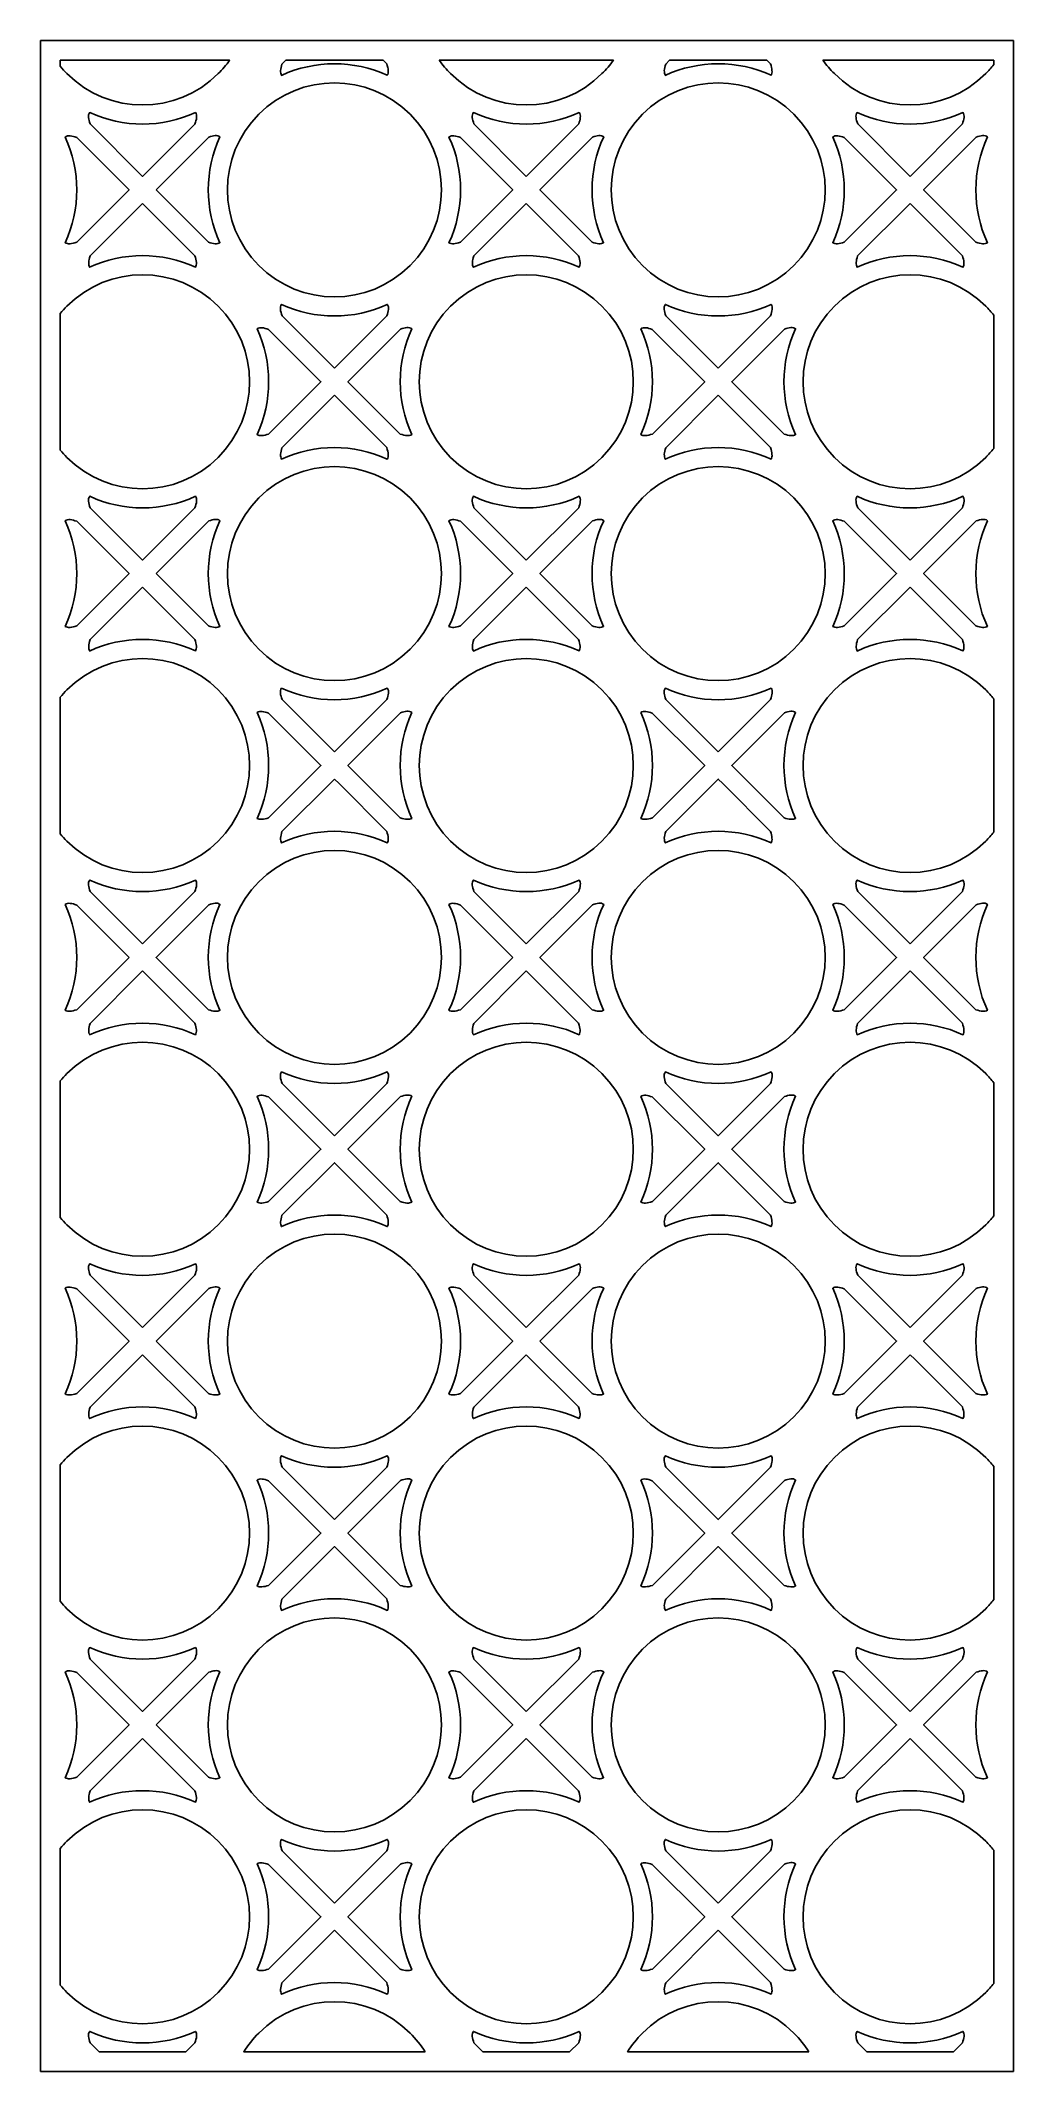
# Model space of a CAD drawing. Header units: centimetres. Extents: x 18.6 to 27, y -8.7 to 8.8.
import ezdxf

# ---------------------------------------------------------------- set-up
doc = ezdxf.new("R2010")
doc.units = ezdxf.units.CM
doc.header["$MEASUREMENT"] = 0
doc.layers.add('layer 1', color=7, linetype='Continuous')

msp = doc.modelspace()

# ---------------------------------------------------------------- linework, layer by layer
at = {"layer": 'layer 1', "color": 250}
for points, knots in [([(26.99975, -8.70138), (26.99975, -8.70138), (26.99975, -8.64217), (26.99975, -8.64217), (26.99975, -8.64217), (26.99975, -8.64217), (26.99975, -8.53268), (26.99975, -8.53268), (26.99975, -8.53268), (26.99975, -8.53268), (26.99975, 8.63206), (26.99975, 8.63206), (26.99975, 8.63206), (26.99975, 8.63206), (26.99975, 8.75007), (26.99975, 8.75007), (26.99975, 8.75007), (26.99975, 8.75007), (26.99975, 8.80077), (26.99975, 8.80077), (26.99975, 8.80077), (26.99975, 8.80077), (18.78454, 8.80077), (18.78454, 8.80077), (18.78454, 8.80077), (18.78454, 8.80077), (18.74173, 8.80077), (18.74173, 8.80077), (18.74173, 8.80077), (18.74173, 8.80077), (18.61583, 8.80077), (18.61583, 8.80077), (18.61583, 8.80077), (18.61583, 8.80077), (18.61583, -8.53268), (18.61583, -8.53268), (18.61583, -8.53268), (18.61583, -8.53268), (18.61583, -8.56757), (18.61583, -8.56757), (18.61583, -8.56757), (18.61583, -8.56757), (18.61583, -8.70138), (18.61583, -8.70138), (18.61583, -8.70138), (18.61583, -8.70138), (26.99975, -8.70138), (26.99975, -8.70138)], [0, 0, 0, 0, 0.07692308, 0.07692308, 0.07692308, 0.07692308, 0.15384615, 0.15384615, 0.15384615, 0.15384615, 0.23076923, 0.23076923, 0.23076923, 0.23076923, 0.30769231, 0.30769231, 0.30769231, 0.30769231, 0.38461538, 0.38461538, 0.38461538, 0.38461538, 0.46153846, 0.46153846, 0.46153846, 0.46153846, 0.53846154, 0.53846154, 0.53846154, 0.53846154, 0.61538462, 0.61538462, 0.61538462, 0.61538462, 0.69230769, 0.69230769, 0.69230769, 0.69230769, 0.76923077, 0.76923077, 0.76923077, 0.76923077, 0.84615385, 0.84615385, 0.84615385, 0.84615385, 1, 1, 1, 1]), ([(18.78454, 8.63206), (18.78454, 8.63206), (18.78454, 8.57957), (18.78454, 8.57957), (18.78454, 8.57957), (18.80268, 8.55773), (18.82193, 8.53651), (18.8424, 8.51603), (18.8424, 8.51603), (19.20245, 8.15598), (19.78644, 8.15598), (20.14651, 8.51603), (20.14651, 8.51603), (20.18302, 8.55255), (20.21577, 8.5914), (20.24488, 8.63206), (20.24488, 8.63206), (20.24488, 8.63206), (18.78454, 8.63206), (18.78454, 8.63206)], [0, 0, 0, 0, 0.16666667, 0.16666667, 0.16666667, 0.16666667, 0.33333333, 0.33333333, 0.33333333, 0.33333333, 0.5, 0.5, 0.5, 0.5, 0.66666667, 0.66666667, 0.66666667, 0.66666667, 1, 1, 1, 1]), ([(20.7287, 8.63206), (20.7287, 8.63206), (20.69581, 8.59917), (20.69581, 8.59917), (20.69581, 8.59917), (20.68242, 8.55727), (20.67862, 8.52281), (20.6929, 8.50229), (20.6929, 8.50229), (20.6929, 8.50229), (20.69175, 8.50115), (20.69175, 8.50115), (20.69175, 8.50115), (20.98019, 8.63448), (21.31503, 8.63463), (21.60355, 8.50159), (21.60355, 8.50159), (21.61749, 8.5227), (21.61299, 8.558), (21.59901, 8.6007), (21.59901, 8.6007), (21.59901, 8.6007), (21.56765, 8.63206), (21.56765, 8.63206), (21.56765, 8.63206), (21.56765, 8.63206), (20.7287, 8.63206), (20.7287, 8.63206)], [0, 0, 0, 0, 0.125, 0.125, 0.125, 0.125, 0.25, 0.25, 0.25, 0.25, 0.375, 0.375, 0.375, 0.375, 0.5, 0.5, 0.5, 0.5, 0.625, 0.625, 0.625, 0.625, 0.75, 0.75, 0.75, 0.75, 1, 1, 1, 1]), ([(22.05145, 8.63206), (22.08056, 8.5914), (22.11332, 8.55255), (22.14984, 8.51603), (22.14984, 8.51603), (22.50988, 8.15598), (23.09389, 8.15598), (23.45395, 8.51603), (23.45395, 8.51603), (23.49047, 8.55255), (23.52321, 8.5914), (23.55232, 8.63206), (23.55232, 8.63206), (23.55232, 8.63206), (22.05145, 8.63206), (22.05145, 8.63206)], [0, 0, 0, 0, 0.2, 0.2, 0.2, 0.2, 0.4, 0.4, 0.4, 0.4, 0.6, 0.6, 0.6, 0.6, 1, 1, 1, 1]), ([(24.03612, 8.63206), (24.03612, 8.63206), (24.00322, 8.59917), (24.00322, 8.59917), (24.00322, 8.59917), (23.98986, 8.55727), (23.98605, 8.52281), (24.00033, 8.50229), (24.00033, 8.50229), (24.00033, 8.50229), (23.99918, 8.50115), (23.99918, 8.50115), (23.99918, 8.50115), (24.28763, 8.63448), (24.62245, 8.63463), (24.91099, 8.50159), (24.91099, 8.50159), (24.92491, 8.5227), (24.92043, 8.558), (24.90645, 8.6007), (24.90645, 8.6007), (24.90645, 8.6007), (24.87509, 8.63206), (24.87509, 8.63206), (24.87509, 8.63206), (24.87509, 8.63206), (24.03612, 8.63206), (24.03612, 8.63206)], [0, 0, 0, 0, 0.125, 0.125, 0.125, 0.125, 0.25, 0.25, 0.25, 0.25, 0.375, 0.375, 0.375, 0.375, 0.5, 0.5, 0.5, 0.5, 0.625, 0.625, 0.625, 0.625, 0.75, 0.75, 0.75, 0.75, 1, 1, 1, 1]), ([(25.35887, 8.63206), (25.38798, 8.5914), (25.42073, 8.55255), (25.45725, 8.51603), (25.45725, 8.51603), (25.81732, 8.15598), (26.40132, 8.15598), (26.76137, 8.51603), (26.76137, 8.51603), (26.78635, 8.54101), (26.80953, 8.5671), (26.83104, 8.59408), (26.83104, 8.59408), (26.83104, 8.59408), (26.83104, 8.63206), (26.83104, 8.63206), (26.83104, 8.63206), (26.83104, 8.63206), (25.35887, 8.63206), (25.35887, 8.63206)], [0, 0, 0, 0, 0.16666667, 0.16666667, 0.16666667, 0.16666667, 0.33333333, 0.33333333, 0.33333333, 0.33333333, 0.5, 0.5, 0.5, 0.5, 0.66666667, 0.66666667, 0.66666667, 0.66666667, 1, 1, 1, 1]), ([(20.4961, 8.16644), (20.85617, 8.52649), (21.44018, 8.52649), (21.80022, 8.16644), (21.80022, 8.16644), (22.16029, 7.80638), (22.16029, 7.22238), (21.80022, 6.86232), (21.80022, 6.86232), (21.44018, 6.50227), (20.85617, 6.50227), (20.4961, 6.86232), (20.4961, 6.86232), (20.13605, 7.22238), (20.13605, 7.80638), (20.4961, 8.16644)], [0, 0, 0, 0, 0.2, 0.2, 0.2, 0.2, 0.4, 0.4, 0.4, 0.4, 0.6, 0.6, 0.6, 0.6, 1, 1, 1, 1]), ([(23.80354, 8.16644), (24.16361, 8.52649), (24.74761, 8.52649), (25.10766, 8.16644), (25.10766, 8.16644), (25.46771, 7.80638), (25.46771, 7.22238), (25.10766, 6.86232), (25.10766, 6.86232), (24.74761, 6.50227), (24.16361, 6.50227), (23.80354, 6.86232), (23.80354, 6.86232), (23.4435, 7.22238), (23.4435, 7.80638), (23.80354, 8.16644)], [0, 0, 0, 0, 0.2, 0.2, 0.2, 0.2, 0.4, 0.4, 0.4, 0.4, 0.6, 0.6, 0.6, 0.6, 1, 1, 1, 1]), ([(19.49446, 7.63092), (19.49446, 7.63092), (19.94566, 8.08212), (19.94566, 8.08212), (19.94566, 8.08212), (19.95941, 8.12119), (19.96874, 8.15808), (19.94995, 8.18093), (19.94995, 8.18093), (19.6617, 8.04799), (19.32713, 8.04798), (19.03888, 8.18091), (19.03888, 8.18091), (19.02018, 8.15808), (19.02937, 8.12128), (19.04312, 8.08226), (19.04312, 8.08226), (19.04312, 8.08226), (19.49445, 7.63092), (19.49445, 7.63092), (19.49445, 7.63092), (19.49445, 7.63092), (19.49446, 7.63092), (19.49446, 7.63092)], [0, 0, 0, 0, 0.14285714, 0.14285714, 0.14285714, 0.14285714, 0.28571429, 0.28571429, 0.28571429, 0.28571429, 0.42857143, 0.42857143, 0.42857143, 0.42857143, 0.57142857, 0.57142857, 0.57142857, 0.57142857, 0.71428571, 0.71428571, 0.71428571, 0.71428571, 1, 1, 1, 1]), ([(22.80188, 7.63092), (22.80188, 7.63092), (23.25309, 8.08214), (23.25309, 8.08214), (23.25309, 8.08214), (23.26686, 8.12121), (23.27617, 8.15808), (23.25738, 8.18093), (23.25738, 8.18093), (22.96913, 8.04799), (22.63456, 8.04798), (22.34632, 8.18091), (22.34632, 8.18091), (22.32759, 8.15808), (22.33681, 8.12128), (22.35054, 8.08226), (22.35054, 8.08226), (22.35054, 8.08226), (22.80188, 7.63092), (22.80188, 7.63092)], [0, 0, 0, 0, 0.16666667, 0.16666667, 0.16666667, 0.16666667, 0.33333333, 0.33333333, 0.33333333, 0.33333333, 0.5, 0.5, 0.5, 0.5, 0.66666667, 0.66666667, 0.66666667, 0.66666667, 1, 1, 1, 1]), ([(26.10932, 7.63092), (26.10932, 7.63092), (26.56055, 8.08215), (26.56055, 8.08215), (26.56055, 8.08215), (26.57428, 8.12121), (26.58361, 8.15808), (26.56483, 8.18093), (26.56483, 8.18093), (26.27657, 8.04799), (25.94199, 8.04798), (25.65376, 8.18091), (25.65376, 8.18091), (25.63503, 8.15808), (25.64425, 8.12128), (25.65797, 8.08228), (25.65797, 8.08228), (25.65797, 8.08228), (26.10932, 7.63092), (26.10932, 7.63092)], [0, 0, 0, 0, 0.16666667, 0.16666667, 0.16666667, 0.16666667, 0.33333333, 0.33333333, 0.33333333, 0.33333333, 0.5, 0.5, 0.5, 0.5, 0.66666667, 0.66666667, 0.66666667, 0.66666667, 1, 1, 1, 1]), ([(18.92701, 7.06349), (18.92701, 7.06349), (19.3779, 7.51437), (19.3779, 7.51437), (19.3779, 7.51437), (19.3779, 7.51437), (18.92663, 7.96565), (18.92663, 7.96565), (18.92663, 7.96565), (18.88753, 7.9794), (18.85071, 7.98868), (18.82786, 7.96987), (18.82786, 7.96987), (18.96075, 7.68166), (18.96078, 7.3472), (18.8279, 7.05896), (18.8279, 7.05896), (18.849, 7.04506), (18.8843, 7.04951), (18.92701, 7.06349)], [0, 0, 0, 0, 0.16666667, 0.16666667, 0.16666667, 0.16666667, 0.33333333, 0.33333333, 0.33333333, 0.33333333, 0.5, 0.5, 0.5, 0.5, 0.66666667, 0.66666667, 0.66666667, 0.66666667, 1, 1, 1, 1]), ([(19.61101, 7.51437), (19.61101, 7.51437), (20.06192, 7.06344), (20.06192, 7.06344), (20.06192, 7.06344), (20.10458, 7.04951), (20.13982, 7.04506), (20.16091, 7.05893), (20.16091, 7.05893), (20.02785, 7.34749), (20.028, 7.68238), (20.16136, 7.97082), (20.16136, 7.97082), (20.13919, 7.98993), (20.10331, 7.98162), (20.065, 7.96836), (20.065, 7.96836), (20.065, 7.96836), (19.61101, 7.51437), (19.61101, 7.51437)], [0, 0, 0, 0, 0.16666667, 0.16666667, 0.16666667, 0.16666667, 0.33333333, 0.33333333, 0.33333333, 0.33333333, 0.5, 0.5, 0.5, 0.5, 0.66666667, 0.66666667, 0.66666667, 0.66666667, 1, 1, 1, 1]), ([(22.23445, 7.06349), (22.23445, 7.06349), (22.68534, 7.51437), (22.68534, 7.51437), (22.68534, 7.51437), (22.68534, 7.51437), (22.23406, 7.96565), (22.23406, 7.96565), (22.23406, 7.96565), (22.19497, 7.9794), (22.15814, 7.98868), (22.1353, 7.96987), (22.1353, 7.96987), (22.26819, 7.68166), (22.26823, 7.3472), (22.13533, 7.05896), (22.13533, 7.05896), (22.15643, 7.04506), (22.19173, 7.04951), (22.23445, 7.06349)], [0, 0, 0, 0, 0.16666667, 0.16666667, 0.16666667, 0.16666667, 0.33333333, 0.33333333, 0.33333333, 0.33333333, 0.5, 0.5, 0.5, 0.5, 0.66666667, 0.66666667, 0.66666667, 0.66666667, 1, 1, 1, 1]), ([(23.37241, 7.96836), (23.37241, 7.96836), (22.91843, 7.51437), (22.91843, 7.51437), (22.91843, 7.51437), (22.91843, 7.51437), (23.36936, 7.06344), (23.36936, 7.06344), (23.36936, 7.06344), (23.412, 7.04951), (23.44725, 7.04506), (23.46835, 7.05893), (23.46835, 7.05893), (23.33528, 7.34749), (23.33544, 7.68238), (23.4688, 7.97082), (23.4688, 7.97082), (23.44662, 7.98993), (23.41073, 7.98162), (23.37241, 7.96836)], [0, 0, 0, 0, 0.16666667, 0.16666667, 0.16666667, 0.16666667, 0.33333333, 0.33333333, 0.33333333, 0.33333333, 0.5, 0.5, 0.5, 0.5, 0.66666667, 0.66666667, 0.66666667, 0.66666667, 1, 1, 1, 1]), ([(25.5419, 7.0635), (25.5419, 7.0635), (25.99277, 7.51436), (25.99277, 7.51436), (25.99277, 7.51436), (25.99277, 7.51436), (25.5415, 7.96565), (25.5415, 7.96565), (25.5415, 7.96565), (25.50239, 7.9794), (25.46558, 7.98868), (25.44272, 7.96987), (25.44272, 7.96987), (25.57561, 7.68166), (25.57564, 7.3472), (25.44277, 7.05896), (25.44277, 7.05896), (25.46386, 7.04504), (25.49919, 7.04951), (25.5419, 7.0635)], [0, 0, 0, 0, 0.16666667, 0.16666667, 0.16666667, 0.16666667, 0.33333333, 0.33333333, 0.33333333, 0.33333333, 0.5, 0.5, 0.5, 0.5, 0.66666667, 0.66666667, 0.66666667, 0.66666667, 1, 1, 1, 1]), ([(26.67985, 7.96836), (26.67985, 7.96836), (26.22587, 7.51437), (26.22587, 7.51437), (26.22587, 7.51437), (26.22587, 7.51437), (26.67678, 7.06345), (26.67678, 7.06345), (26.67678, 7.06345), (26.71942, 7.04951), (26.75469, 7.04506), (26.77577, 7.05893), (26.77577, 7.05893), (26.64271, 7.34749), (26.64288, 7.68238), (26.77624, 7.97082), (26.77624, 7.97082), (26.75406, 7.98993), (26.71816, 7.98162), (26.67985, 7.96836)], [0, 0, 0, 0, 0.16666667, 0.16666667, 0.16666667, 0.16666667, 0.33333333, 0.33333333, 0.33333333, 0.33333333, 0.5, 0.5, 0.5, 0.5, 0.66666667, 0.66666667, 0.66666667, 0.66666667, 1, 1, 1, 1]), ([(19.49445, 7.39783), (19.49445, 7.39783), (19.04208, 6.94546), (19.04208, 6.94546), (19.04208, 6.94546), (19.02872, 6.90357), (19.02491, 6.86908), (19.03917, 6.84858), (19.03917, 6.84858), (19.03917, 6.84858), (19.03803, 6.84744), (19.03803, 6.84744), (19.03803, 6.84744), (19.32648, 6.98077), (19.6613, 6.9809), (19.94985, 6.84788), (19.94985, 6.84788), (19.96376, 6.86898), (19.95926, 6.90427), (19.94531, 6.94698), (19.94531, 6.94698), (19.94531, 6.94698), (19.49445, 7.39783), (19.49445, 7.39783)], [0, 0, 0, 0, 0.14285714, 0.14285714, 0.14285714, 0.14285714, 0.28571429, 0.28571429, 0.28571429, 0.28571429, 0.42857143, 0.42857143, 0.42857143, 0.42857143, 0.57142857, 0.57142857, 0.57142857, 0.57142857, 0.71428571, 0.71428571, 0.71428571, 0.71428571, 1, 1, 1, 1]), ([(22.80188, 7.39783), (22.80188, 7.39783), (22.34951, 6.94546), (22.34951, 6.94546), (22.34951, 6.94546), (22.33615, 6.90357), (22.33235, 6.86908), (22.34661, 6.84858), (22.34661, 6.84858), (22.34661, 6.84858), (22.34546, 6.84744), (22.34546, 6.84744), (22.34546, 6.84744), (22.6339, 6.98077), (22.96873, 6.9809), (23.25728, 6.84788), (23.25728, 6.84788), (23.2712, 6.86898), (23.26671, 6.90427), (23.25273, 6.94698), (23.25273, 6.94698), (23.25273, 6.94698), (22.80188, 7.39783), (22.80188, 7.39783)], [0, 0, 0, 0, 0.14285714, 0.14285714, 0.14285714, 0.14285714, 0.28571429, 0.28571429, 0.28571429, 0.28571429, 0.42857143, 0.42857143, 0.42857143, 0.42857143, 0.57142857, 0.57142857, 0.57142857, 0.57142857, 0.71428571, 0.71428571, 0.71428571, 0.71428571, 1, 1, 1, 1]), ([(26.10932, 7.39783), (26.10932, 7.39783), (25.65695, 6.94546), (25.65695, 6.94546), (25.65695, 6.94546), (25.64357, 6.90357), (25.63976, 6.86908), (25.65404, 6.84858), (25.65404, 6.84858), (25.65404, 6.84858), (25.65291, 6.84744), (25.65291, 6.84744), (25.65291, 6.84744), (25.94134, 6.98077), (26.27618, 6.9809), (26.56472, 6.84788), (26.56472, 6.84788), (26.57863, 6.86898), (26.57414, 6.90427), (26.56016, 6.94698), (26.56016, 6.94698), (26.56016, 6.94698), (26.10932, 7.39783), (26.10932, 7.39783)], [0, 0, 0, 0, 0.14285714, 0.14285714, 0.14285714, 0.14285714, 0.28571429, 0.28571429, 0.28571429, 0.28571429, 0.42857143, 0.42857143, 0.42857143, 0.42857143, 0.57142857, 0.57142857, 0.57142857, 0.57142857, 0.71428571, 0.71428571, 0.71428571, 0.71428571, 1, 1, 1, 1]), ([(18.78454, 5.27215), (18.80268, 5.25031), (18.82193, 5.22909), (18.8424, 5.20861), (18.8424, 5.20861), (19.20245, 4.84855), (19.78644, 4.84855), (20.14651, 5.20861), (20.14651, 5.20861), (20.50656, 5.56866), (20.50656, 6.15267), (20.14651, 6.51273), (20.14651, 6.51273), (19.78644, 6.87278), (19.20245, 6.87278), (18.8424, 6.51273), (18.8424, 6.51273), (18.82193, 6.49226), (18.80268, 6.47102), (18.78454, 6.44919), (18.78454, 6.44919), (18.78454, 6.44919), (18.78454, 5.27215), (18.78454, 5.27215)], [0, 0, 0, 0, 0.14285714, 0.14285714, 0.14285714, 0.14285714, 0.28571429, 0.28571429, 0.28571429, 0.28571429, 0.42857143, 0.42857143, 0.42857143, 0.42857143, 0.57142857, 0.57142857, 0.57142857, 0.57142857, 0.71428571, 0.71428571, 0.71428571, 0.71428571, 1, 1, 1, 1]), ([(22.14984, 6.51273), (22.50988, 6.87278), (23.09389, 6.87278), (23.45395, 6.51273), (23.45395, 6.51273), (23.814, 6.15267), (23.814, 5.56866), (23.45395, 5.20861), (23.45395, 5.20861), (23.09389, 4.84855), (22.50988, 4.84855), (22.14984, 5.20861), (22.14984, 5.20861), (21.78976, 5.56866), (21.78976, 6.15267), (22.14984, 6.51273)], [0, 0, 0, 0, 0.2, 0.2, 0.2, 0.2, 0.4, 0.4, 0.4, 0.4, 0.6, 0.6, 0.6, 0.6, 1, 1, 1, 1]), ([(26.83104, 6.43467), (26.80953, 6.46166), (26.78635, 6.48775), (26.76137, 6.51273), (26.76137, 6.51273), (26.40132, 6.87278), (25.81732, 6.87278), (25.45725, 6.51273), (25.45725, 6.51273), (25.09721, 6.15267), (25.09721, 5.56866), (25.45725, 5.20861), (25.45725, 5.20861), (25.81732, 4.84855), (26.40132, 4.84855), (26.76137, 5.20861), (26.76137, 5.20861), (26.78635, 5.23359), (26.80953, 5.25968), (26.83104, 5.28666), (26.83104, 5.28666), (26.83104, 5.28666), (26.83104, 6.43467), (26.83104, 6.43467)], [0, 0, 0, 0, 0.14285714, 0.14285714, 0.14285714, 0.14285714, 0.28571429, 0.28571429, 0.28571429, 0.28571429, 0.42857143, 0.42857143, 0.42857143, 0.42857143, 0.57142857, 0.57142857, 0.57142857, 0.57142857, 0.71428571, 0.71428571, 0.71428571, 0.71428571, 1, 1, 1, 1]), ([(21.14817, 5.97719), (21.14817, 5.97719), (21.59938, 6.42841), (21.59938, 6.42841), (21.59938, 6.42841), (21.61314, 6.46749), (21.62246, 6.50436), (21.60367, 6.52722), (21.60367, 6.52722), (21.31542, 6.39426), (20.98085, 6.39426), (20.69261, 6.5272), (20.69261, 6.5272), (20.67389, 6.50436), (20.6831, 6.46756), (20.69682, 6.42854), (20.69682, 6.42854), (20.69682, 6.42854), (21.14817, 5.97719), (21.14817, 5.97719)], [0, 0, 0, 0, 0.16666667, 0.16666667, 0.16666667, 0.16666667, 0.33333333, 0.33333333, 0.33333333, 0.33333333, 0.5, 0.5, 0.5, 0.5, 0.66666667, 0.66666667, 0.66666667, 0.66666667, 1, 1, 1, 1]), ([(24.45561, 5.97719), (24.45561, 5.97719), (24.90681, 6.42841), (24.90681, 6.42841), (24.90681, 6.42841), (24.92058, 6.46749), (24.92988, 6.50436), (24.9111, 6.52722), (24.9111, 6.52722), (24.62286, 6.39426), (24.28827, 6.39426), (24.00005, 6.5272), (24.00005, 6.5272), (23.98132, 6.50436), (23.99051, 6.46756), (24.00426, 6.42854), (24.00426, 6.42854), (24.00426, 6.42854), (24.45561, 5.97719), (24.45561, 5.97719)], [0, 0, 0, 0, 0.16666667, 0.16666667, 0.16666667, 0.16666667, 0.33333333, 0.33333333, 0.33333333, 0.33333333, 0.5, 0.5, 0.5, 0.5, 0.66666667, 0.66666667, 0.66666667, 0.66666667, 1, 1, 1, 1]), ([(20.58077, 5.40979), (20.58077, 5.40979), (21.03163, 5.86065), (21.03163, 5.86065), (21.03163, 5.86065), (21.03163, 5.86065), (20.58035, 6.31194), (20.58035, 6.31194), (20.58035, 6.31194), (20.54125, 6.3257), (20.50442, 6.33497), (20.48157, 6.31616), (20.48157, 6.31616), (20.61446, 6.02794), (20.61449, 5.69348), (20.48161, 5.40525), (20.48161, 5.40525), (20.50273, 5.39132), (20.53804, 5.3958), (20.58077, 5.40979)], [0, 0, 0, 0, 0.16666667, 0.16666667, 0.16666667, 0.16666667, 0.33333333, 0.33333333, 0.33333333, 0.33333333, 0.5, 0.5, 0.5, 0.5, 0.66666667, 0.66666667, 0.66666667, 0.66666667, 1, 1, 1, 1]), ([(21.71871, 6.31465), (21.71871, 6.31465), (21.26472, 5.86067), (21.26472, 5.86067), (21.26472, 5.86067), (21.26472, 5.86067), (21.26472, 5.86065), (21.26472, 5.86065), (21.26472, 5.86065), (21.26472, 5.86065), (21.71562, 5.40975), (21.71562, 5.40975), (21.71562, 5.40975), (21.75828, 5.3958), (21.79354, 5.39135), (21.81462, 5.40522), (21.81462, 5.40522), (21.68157, 5.69378), (21.68173, 6.02865), (21.81508, 6.3171), (21.81508, 6.3171), (21.79291, 6.33621), (21.75701, 6.32791), (21.71871, 6.31465)], [0, 0, 0, 0, 0.14285714, 0.14285714, 0.14285714, 0.14285714, 0.28571429, 0.28571429, 0.28571429, 0.28571429, 0.42857143, 0.42857143, 0.42857143, 0.42857143, 0.57142857, 0.57142857, 0.57142857, 0.57142857, 0.71428571, 0.71428571, 0.71428571, 0.71428571, 1, 1, 1, 1]), ([(23.88821, 5.40979), (23.88821, 5.40979), (24.33906, 5.86065), (24.33906, 5.86065), (24.33906, 5.86065), (24.33906, 5.86065), (23.88777, 6.31194), (23.88777, 6.31194), (23.88777, 6.31194), (23.84868, 6.3257), (23.81186, 6.33497), (23.78901, 6.31616), (23.78901, 6.31616), (23.92191, 6.02794), (23.92193, 5.69348), (23.78906, 5.40525), (23.78906, 5.40525), (23.81015, 5.39132), (23.84548, 5.3958), (23.88821, 5.40979)], [0, 0, 0, 0, 0.16666667, 0.16666667, 0.16666667, 0.16666667, 0.33333333, 0.33333333, 0.33333333, 0.33333333, 0.5, 0.5, 0.5, 0.5, 0.66666667, 0.66666667, 0.66666667, 0.66666667, 1, 1, 1, 1]), ([(25.02614, 6.31465), (25.02614, 6.31465), (24.57216, 5.86067), (24.57216, 5.86067), (24.57216, 5.86067), (24.57216, 5.86067), (25.02309, 5.40973), (25.02309, 5.40973), (25.02309, 5.40973), (25.06572, 5.3958), (25.10096, 5.39137), (25.12206, 5.40522), (25.12206, 5.40522), (24.989, 5.69378), (24.98914, 6.02865), (25.12251, 6.3171), (25.12251, 6.3171), (25.10034, 6.33621), (25.06445, 6.32791), (25.02614, 6.31465)], [0, 0, 0, 0, 0.16666667, 0.16666667, 0.16666667, 0.16666667, 0.33333333, 0.33333333, 0.33333333, 0.33333333, 0.5, 0.5, 0.5, 0.5, 0.66666667, 0.66666667, 0.66666667, 0.66666667, 1, 1, 1, 1]), ([(21.14817, 5.74411), (21.14817, 5.74411), (20.81799, 5.41394), (20.81799, 5.41394), (20.81799, 5.41394), (20.81799, 5.41394), (20.69581, 5.29173), (20.69581, 5.29173), (20.69581, 5.29173), (20.68242, 5.24984), (20.67862, 5.21536), (20.6929, 5.19487), (20.6929, 5.19487), (20.6929, 5.19487), (20.69175, 5.19372), (20.69175, 5.19372), (20.69175, 5.19372), (20.98019, 5.32705), (21.31503, 5.32719), (21.60355, 5.19416), (21.60355, 5.19416), (21.61749, 5.21526), (21.61299, 5.25056), (21.59901, 5.29326), (21.59901, 5.29326), (21.59901, 5.29326), (21.14817, 5.74411), (21.14817, 5.74411)], [0, 0, 0, 0, 0.125, 0.125, 0.125, 0.125, 0.25, 0.25, 0.25, 0.25, 0.375, 0.375, 0.375, 0.375, 0.5, 0.5, 0.5, 0.5, 0.625, 0.625, 0.625, 0.625, 0.75, 0.75, 0.75, 0.75, 1, 1, 1, 1]), ([(24.45561, 5.74411), (24.45561, 5.74411), (24.00322, 5.29173), (24.00322, 5.29173), (24.00322, 5.29173), (23.98986, 5.24984), (23.98605, 5.21536), (24.00033, 5.19487), (24.00033, 5.19487), (24.00033, 5.19487), (23.99918, 5.19372), (23.99918, 5.19372), (23.99918, 5.19372), (24.28763, 5.32705), (24.62245, 5.32719), (24.91099, 5.19416), (24.91099, 5.19416), (24.92491, 5.21526), (24.92043, 5.25056), (24.90645, 5.29326), (24.90645, 5.29326), (24.90645, 5.29326), (24.45561, 5.74411), (24.45561, 5.74411)], [0, 0, 0, 0, 0.14285714, 0.14285714, 0.14285714, 0.14285714, 0.28571429, 0.28571429, 0.28571429, 0.28571429, 0.42857143, 0.42857143, 0.42857143, 0.42857143, 0.57142857, 0.57142857, 0.57142857, 0.57142857, 0.71428571, 0.71428571, 0.71428571, 0.71428571, 1, 1, 1, 1]), ([(20.4961, 4.85901), (20.85617, 5.21906), (21.44018, 5.21906), (21.80022, 4.85901), (21.80022, 4.85901), (22.16029, 4.49895), (22.16029, 3.91495), (21.80022, 3.55489), (21.80022, 3.55489), (21.44018, 3.19484), (20.85617, 3.19484), (20.4961, 3.55489), (20.4961, 3.55489), (20.13605, 3.91495), (20.13605, 4.49895), (20.4961, 4.85901)], [0, 0, 0, 0, 0.2, 0.2, 0.2, 0.2, 0.4, 0.4, 0.4, 0.4, 0.6, 0.6, 0.6, 0.6, 1, 1, 1, 1]), ([(23.80354, 4.85901), (24.16361, 5.21906), (24.74761, 5.21906), (25.10766, 4.85901), (25.10766, 4.85901), (25.46771, 4.49895), (25.46771, 3.91495), (25.10766, 3.55489), (25.10766, 3.55489), (24.74761, 3.19484), (24.16361, 3.19484), (23.80354, 3.55489), (23.80354, 3.55489), (23.4435, 3.91495), (23.4435, 4.49895), (23.80354, 4.85901)], [0, 0, 0, 0, 0.2, 0.2, 0.2, 0.2, 0.4, 0.4, 0.4, 0.4, 0.6, 0.6, 0.6, 0.6, 1, 1, 1, 1]), ([(19.49446, 4.32348), (19.49446, 4.32348), (19.94566, 4.77468), (19.94566, 4.77468), (19.94566, 4.77468), (19.95941, 4.81377), (19.96874, 4.85065), (19.94995, 4.87351), (19.94995, 4.87351), (19.6617, 4.74055), (19.32713, 4.74054), (19.03888, 4.87347), (19.03888, 4.87347), (19.02018, 4.85065), (19.02937, 4.81384), (19.04313, 4.77481), (19.04313, 4.77481), (19.04313, 4.77481), (19.49445, 4.32348), (19.49445, 4.32348), (19.49445, 4.32348), (19.49445, 4.32348), (19.49446, 4.32348), (19.49446, 4.32348)], [0, 0, 0, 0, 0.14285714, 0.14285714, 0.14285714, 0.14285714, 0.28571429, 0.28571429, 0.28571429, 0.28571429, 0.42857143, 0.42857143, 0.42857143, 0.42857143, 0.57142857, 0.57142857, 0.57142857, 0.57142857, 0.71428571, 0.71428571, 0.71428571, 0.71428571, 1, 1, 1, 1]), ([(22.80188, 4.32348), (22.80188, 4.32348), (23.25309, 4.7747), (23.25309, 4.7747), (23.25309, 4.7747), (23.26686, 4.81379), (23.27617, 4.85065), (23.25738, 4.87351), (23.25738, 4.87351), (22.96913, 4.74055), (22.63456, 4.74054), (22.34632, 4.87347), (22.34632, 4.87347), (22.32759, 4.85065), (22.33681, 4.81384), (22.35056, 4.77481), (22.35056, 4.77481), (22.35056, 4.77481), (22.80188, 4.32348), (22.80188, 4.32348)], [0, 0, 0, 0, 0.16666667, 0.16666667, 0.16666667, 0.16666667, 0.33333333, 0.33333333, 0.33333333, 0.33333333, 0.5, 0.5, 0.5, 0.5, 0.66666667, 0.66666667, 0.66666667, 0.66666667, 1, 1, 1, 1]), ([(26.10932, 4.32348), (26.10932, 4.32348), (26.56055, 4.77471), (26.56055, 4.77471), (26.56055, 4.77471), (26.57428, 4.81379), (26.58361, 4.85065), (26.56483, 4.87351), (26.56483, 4.87351), (26.27657, 4.74055), (25.94199, 4.74054), (25.65376, 4.87347), (25.65376, 4.87347), (25.63503, 4.85065), (25.64425, 4.81385), (25.65797, 4.77483), (25.65797, 4.77483), (25.65797, 4.77483), (26.10932, 4.32348), (26.10932, 4.32348)], [0, 0, 0, 0, 0.16666667, 0.16666667, 0.16666667, 0.16666667, 0.33333333, 0.33333333, 0.33333333, 0.33333333, 0.5, 0.5, 0.5, 0.5, 0.66666667, 0.66666667, 0.66666667, 0.66666667, 1, 1, 1, 1]), ([(18.92704, 3.75608), (18.92704, 3.75608), (19.3779, 4.20693), (19.3779, 4.20693), (19.3779, 4.20693), (19.3779, 4.20693), (18.92663, 4.65821), (18.92663, 4.65821), (18.92663, 4.65821), (18.88753, 4.67197), (18.85071, 4.68125), (18.82786, 4.66246), (18.82786, 4.66246), (18.96075, 4.37423), (18.96078, 4.03977), (18.8279, 3.75154), (18.8279, 3.75154), (18.849, 3.73761), (18.88434, 3.74208), (18.92704, 3.75608)], [0, 0, 0, 0, 0.16666667, 0.16666667, 0.16666667, 0.16666667, 0.33333333, 0.33333333, 0.33333333, 0.33333333, 0.5, 0.5, 0.5, 0.5, 0.66666667, 0.66666667, 0.66666667, 0.66666667, 1, 1, 1, 1]), ([(19.61099, 4.20693), (19.61099, 4.20693), (20.06192, 3.75601), (20.06192, 3.75601), (20.06192, 3.75601), (20.10458, 3.74208), (20.13982, 3.73764), (20.16091, 3.75151), (20.16091, 3.75151), (20.02785, 4.04006), (20.028, 4.37495), (20.16136, 4.66338), (20.16136, 4.66338), (20.13919, 4.68251), (20.10331, 4.67419), (20.065, 4.66092), (20.065, 4.66092), (20.065, 4.66092), (19.61099, 4.20693), (19.61099, 4.20693)], [0, 0, 0, 0, 0.16666667, 0.16666667, 0.16666667, 0.16666667, 0.33333333, 0.33333333, 0.33333333, 0.33333333, 0.5, 0.5, 0.5, 0.5, 0.66666667, 0.66666667, 0.66666667, 0.66666667, 1, 1, 1, 1]), ([(22.23448, 3.75608), (22.23448, 3.75608), (22.68534, 4.20693), (22.68534, 4.20693), (22.68534, 4.20693), (22.68534, 4.20693), (22.23406, 4.65821), (22.23406, 4.65821), (22.23406, 4.65821), (22.19497, 4.67197), (22.15814, 4.68125), (22.1353, 4.66246), (22.1353, 4.66246), (22.26819, 4.37423), (22.26823, 4.03977), (22.13533, 3.75154), (22.13533, 3.75154), (22.15643, 3.73761), (22.19177, 3.74208), (22.23448, 3.75608)], [0, 0, 0, 0, 0.16666667, 0.16666667, 0.16666667, 0.16666667, 0.33333333, 0.33333333, 0.33333333, 0.33333333, 0.5, 0.5, 0.5, 0.5, 0.66666667, 0.66666667, 0.66666667, 0.66666667, 1, 1, 1, 1]), ([(23.37241, 4.66092), (23.37241, 4.66092), (22.91843, 4.20693), (22.91843, 4.20693), (22.91843, 4.20693), (22.91843, 4.20693), (23.36936, 3.75601), (23.36936, 3.75601), (23.36936, 3.75601), (23.412, 3.74208), (23.44725, 3.73764), (23.46835, 3.75151), (23.46835, 3.75151), (23.33528, 4.04006), (23.33544, 4.37495), (23.4688, 4.66338), (23.4688, 4.66338), (23.44662, 4.68251), (23.41073, 4.67419), (23.37241, 4.66092)], [0, 0, 0, 0, 0.16666667, 0.16666667, 0.16666667, 0.16666667, 0.33333333, 0.33333333, 0.33333333, 0.33333333, 0.5, 0.5, 0.5, 0.5, 0.66666667, 0.66666667, 0.66666667, 0.66666667, 1, 1, 1, 1]), ([(25.54192, 3.75608), (25.54192, 3.75608), (25.99277, 4.20693), (25.99277, 4.20693), (25.99277, 4.20693), (25.99277, 4.20693), (25.5415, 4.65821), (25.5415, 4.65821), (25.5415, 4.65821), (25.50239, 4.67197), (25.46558, 4.68125), (25.44272, 4.66246), (25.44272, 4.66246), (25.57561, 4.37423), (25.57564, 4.03977), (25.44277, 3.75154), (25.44277, 3.75154), (25.46388, 3.73761), (25.49919, 3.74208), (25.54192, 3.75608)], [0, 0, 0, 0, 0.16666667, 0.16666667, 0.16666667, 0.16666667, 0.33333333, 0.33333333, 0.33333333, 0.33333333, 0.5, 0.5, 0.5, 0.5, 0.66666667, 0.66666667, 0.66666667, 0.66666667, 1, 1, 1, 1]), ([(26.67985, 4.66092), (26.67985, 4.66092), (26.22587, 4.20693), (26.22587, 4.20693), (26.22587, 4.20693), (26.22587, 4.20693), (26.67679, 3.75601), (26.67679, 3.75601), (26.67679, 3.75601), (26.71943, 3.74208), (26.75469, 3.73762), (26.77577, 3.75151), (26.77577, 3.75151), (26.64271, 4.04006), (26.64288, 4.37495), (26.77624, 4.66338), (26.77624, 4.66338), (26.75406, 4.68251), (26.71816, 4.67419), (26.67985, 4.66092)], [0, 0, 0, 0, 0.16666667, 0.16666667, 0.16666667, 0.16666667, 0.33333333, 0.33333333, 0.33333333, 0.33333333, 0.5, 0.5, 0.5, 0.5, 0.66666667, 0.66666667, 0.66666667, 0.66666667, 1, 1, 1, 1]), ([(19.49445, 4.09039), (19.49445, 4.09039), (19.04208, 3.63802), (19.04208, 3.63802), (19.04208, 3.63802), (19.02872, 3.59613), (19.02491, 3.56164), (19.03917, 3.54115), (19.03917, 3.54115), (19.03917, 3.54115), (19.03803, 3.54001), (19.03803, 3.54001), (19.03803, 3.54001), (19.32648, 3.67334), (19.6613, 3.67349), (19.94985, 3.54045), (19.94985, 3.54045), (19.96376, 3.56153), (19.95926, 3.59685), (19.94531, 3.63955), (19.94531, 3.63955), (19.94531, 3.63955), (19.49445, 4.09039), (19.49445, 4.09039)], [0, 0, 0, 0, 0.14285714, 0.14285714, 0.14285714, 0.14285714, 0.28571429, 0.28571429, 0.28571429, 0.28571429, 0.42857143, 0.42857143, 0.42857143, 0.42857143, 0.57142857, 0.57142857, 0.57142857, 0.57142857, 0.71428571, 0.71428571, 0.71428571, 0.71428571, 1, 1, 1, 1]), ([(22.80188, 4.09039), (22.80188, 4.09039), (22.34951, 3.63802), (22.34951, 3.63802), (22.34951, 3.63802), (22.33615, 3.59613), (22.33235, 3.56164), (22.34661, 3.54115), (22.34661, 3.54115), (22.34661, 3.54115), (22.34546, 3.54001), (22.34546, 3.54001), (22.34546, 3.54001), (22.6339, 3.67334), (22.96873, 3.67349), (23.25728, 3.54045), (23.25728, 3.54045), (23.2712, 3.56153), (23.26671, 3.59685), (23.25273, 3.63955), (23.25273, 3.63955), (23.25273, 3.63955), (22.80188, 4.09039), (22.80188, 4.09039)], [0, 0, 0, 0, 0.14285714, 0.14285714, 0.14285714, 0.14285714, 0.28571429, 0.28571429, 0.28571429, 0.28571429, 0.42857143, 0.42857143, 0.42857143, 0.42857143, 0.57142857, 0.57142857, 0.57142857, 0.57142857, 0.71428571, 0.71428571, 0.71428571, 0.71428571, 1, 1, 1, 1]), ([(26.10932, 4.09039), (26.10932, 4.09039), (25.65695, 3.63802), (25.65695, 3.63802), (25.65695, 3.63802), (25.64357, 3.59613), (25.63976, 3.56164), (25.65404, 3.54115), (25.65404, 3.54115), (25.65404, 3.54115), (25.65291, 3.54001), (25.65291, 3.54001), (25.65291, 3.54001), (25.94134, 3.67334), (26.27618, 3.67349), (26.56472, 3.54045), (26.56472, 3.54045), (26.57863, 3.56153), (26.57414, 3.59685), (26.56016, 3.63955), (26.56016, 3.63955), (26.56016, 3.63955), (26.10932, 4.09039), (26.10932, 4.09039)], [0, 0, 0, 0, 0.14285714, 0.14285714, 0.14285714, 0.14285714, 0.28571429, 0.28571429, 0.28571429, 0.28571429, 0.42857143, 0.42857143, 0.42857143, 0.42857143, 0.57142857, 0.57142857, 0.57142857, 0.57142857, 0.71428571, 0.71428571, 0.71428571, 0.71428571, 1, 1, 1, 1]), ([(18.78454, 1.96471), (18.80268, 1.94288), (18.82193, 1.92165), (18.8424, 1.90118), (18.8424, 1.90118), (19.20245, 1.54112), (19.78644, 1.54112), (20.14651, 1.90118), (20.14651, 1.90118), (20.50656, 2.26123), (20.50656, 2.84523), (20.14651, 3.2053), (20.14651, 3.2053), (19.78644, 3.56535), (19.20245, 3.56535), (18.8424, 3.2053), (18.8424, 3.2053), (18.82193, 3.18482), (18.80268, 3.16359), (18.78454, 3.14175), (18.78454, 3.14175), (18.78454, 3.14175), (18.78454, 1.96471), (18.78454, 1.96471)], [0, 0, 0, 0, 0.14285714, 0.14285714, 0.14285714, 0.14285714, 0.28571429, 0.28571429, 0.28571429, 0.28571429, 0.42857143, 0.42857143, 0.42857143, 0.42857143, 0.57142857, 0.57142857, 0.57142857, 0.57142857, 0.71428571, 0.71428571, 0.71428571, 0.71428571, 1, 1, 1, 1]), ([(22.14984, 3.2053), (22.50988, 3.56535), (23.09389, 3.56535), (23.45395, 3.2053), (23.45395, 3.2053), (23.814, 2.84523), (23.814, 2.26123), (23.45395, 1.90118), (23.45395, 1.90118), (23.09389, 1.54112), (22.50988, 1.54112), (22.14984, 1.90118), (22.14984, 1.90118), (21.78976, 2.26123), (21.78976, 2.84523), (22.14984, 3.2053)], [0, 0, 0, 0, 0.2, 0.2, 0.2, 0.2, 0.4, 0.4, 0.4, 0.4, 0.6, 0.6, 0.6, 0.6, 1, 1, 1, 1]), ([(26.83104, 3.12724), (26.80953, 3.15422), (26.78635, 3.18032), (26.76137, 3.2053), (26.76137, 3.2053), (26.40132, 3.56535), (25.81732, 3.56535), (25.45725, 3.2053), (25.45725, 3.2053), (25.09721, 2.84523), (25.09721, 2.26123), (25.45725, 1.90118), (25.45725, 1.90118), (25.81732, 1.54112), (26.40132, 1.54112), (26.76137, 1.90118), (26.76137, 1.90118), (26.78635, 1.92615), (26.80953, 1.95224), (26.83104, 1.97922), (26.83104, 1.97922), (26.83104, 1.97922), (26.83104, 3.12724), (26.83104, 3.12724)], [0, 0, 0, 0, 0.14285714, 0.14285714, 0.14285714, 0.14285714, 0.28571429, 0.28571429, 0.28571429, 0.28571429, 0.42857143, 0.42857143, 0.42857143, 0.42857143, 0.57142857, 0.57142857, 0.57142857, 0.57142857, 0.71428571, 0.71428571, 0.71428571, 0.71428571, 1, 1, 1, 1]), ([(21.14817, 2.66977), (21.14817, 2.66977), (21.59939, 3.12099), (21.59939, 3.12099), (21.59939, 3.12099), (21.61314, 3.16007), (21.62246, 3.19694), (21.60367, 3.21978), (21.60367, 3.21978), (21.31542, 3.08684), (20.98085, 3.08683), (20.69261, 3.21976), (20.69261, 3.21976), (20.67389, 3.19694), (20.6831, 3.16015), (20.69682, 3.12112), (20.69682, 3.12112), (20.69682, 3.12112), (21.14817, 2.66977), (21.14817, 2.66977)], [0, 0, 0, 0, 0.16666667, 0.16666667, 0.16666667, 0.16666667, 0.33333333, 0.33333333, 0.33333333, 0.33333333, 0.5, 0.5, 0.5, 0.5, 0.66666667, 0.66666667, 0.66666667, 0.66666667, 1, 1, 1, 1]), ([(24.45561, 2.66977), (24.45561, 2.66977), (24.90683, 3.12099), (24.90683, 3.12099), (24.90683, 3.12099), (24.92058, 3.16007), (24.92988, 3.19694), (24.9111, 3.21978), (24.9111, 3.21978), (24.62286, 3.08684), (24.28827, 3.08683), (24.00005, 3.21976), (24.00005, 3.21976), (23.98132, 3.19694), (23.99051, 3.16015), (24.00426, 3.12112), (24.00426, 3.12112), (24.00426, 3.12112), (24.45561, 2.66977), (24.45561, 2.66977)], [0, 0, 0, 0, 0.16666667, 0.16666667, 0.16666667, 0.16666667, 0.33333333, 0.33333333, 0.33333333, 0.33333333, 0.5, 0.5, 0.5, 0.5, 0.66666667, 0.66666667, 0.66666667, 0.66666667, 1, 1, 1, 1]), ([(20.58075, 2.10236), (20.58075, 2.10236), (21.03163, 2.55321), (21.03163, 2.55321), (21.03163, 2.55321), (21.03163, 2.55321), (20.58035, 3.0045), (20.58035, 3.0045), (20.58035, 3.0045), (20.54125, 3.01825), (20.50442, 3.02754), (20.48157, 3.00872), (20.48157, 3.00872), (20.61446, 2.72051), (20.61449, 2.38606), (20.48161, 2.09781), (20.48161, 2.09781), (20.50271, 2.08387), (20.53804, 2.08836), (20.58075, 2.10236)], [0, 0, 0, 0, 0.16666667, 0.16666667, 0.16666667, 0.16666667, 0.33333333, 0.33333333, 0.33333333, 0.33333333, 0.5, 0.5, 0.5, 0.5, 0.66666667, 0.66666667, 0.66666667, 0.66666667, 1, 1, 1, 1]), ([(21.71871, 3.00721), (21.71871, 3.00721), (21.26472, 2.55323), (21.26472, 2.55323), (21.26472, 2.55323), (21.26472, 2.55323), (21.71563, 2.10231), (21.71563, 2.10231), (21.71563, 2.10231), (21.75828, 2.08836), (21.79354, 2.08391), (21.81462, 2.09778), (21.81462, 2.09778), (21.68157, 2.38634), (21.68173, 2.72124), (21.81508, 3.00965), (21.81508, 3.00965), (21.79291, 3.02879), (21.75701, 3.02047), (21.71871, 3.00721)], [0, 0, 0, 0, 0.16666667, 0.16666667, 0.16666667, 0.16666667, 0.33333333, 0.33333333, 0.33333333, 0.33333333, 0.5, 0.5, 0.5, 0.5, 0.66666667, 0.66666667, 0.66666667, 0.66666667, 1, 1, 1, 1]), ([(23.88819, 2.10236), (23.88819, 2.10236), (24.33906, 2.55323), (24.33906, 2.55323), (24.33906, 2.55323), (24.33906, 2.55323), (24.29919, 2.59311), (24.29919, 2.59311), (24.29919, 2.59311), (24.29919, 2.59311), (23.88777, 3.0045), (23.88777, 3.0045), (23.88777, 3.0045), (23.84868, 3.01825), (23.81186, 3.02754), (23.78901, 3.00872), (23.78901, 3.00872), (23.92191, 2.72051), (23.92193, 2.38606), (23.78906, 2.09781), (23.78906, 2.09781), (23.81015, 2.08387), (23.84548, 2.08836), (23.88819, 2.10236)], [0, 0, 0, 0, 0.14285714, 0.14285714, 0.14285714, 0.14285714, 0.28571429, 0.28571429, 0.28571429, 0.28571429, 0.42857143, 0.42857143, 0.42857143, 0.42857143, 0.57142857, 0.57142857, 0.57142857, 0.57142857, 0.71428571, 0.71428571, 0.71428571, 0.71428571, 1, 1, 1, 1]), ([(25.02614, 3.00721), (25.02614, 3.00721), (24.57216, 2.55323), (24.57216, 2.55323), (24.57216, 2.55323), (24.57216, 2.55323), (25.02309, 2.1023), (25.02309, 2.1023), (25.02309, 2.1023), (25.06572, 2.08836), (25.10096, 2.08392), (25.12206, 2.09778), (25.12206, 2.09778), (24.989, 2.38634), (24.98914, 2.72124), (25.12251, 3.00965), (25.12251, 3.00965), (25.10034, 3.02879), (25.06445, 3.02047), (25.02614, 3.00721)], [0, 0, 0, 0, 0.16666667, 0.16666667, 0.16666667, 0.16666667, 0.33333333, 0.33333333, 0.33333333, 0.33333333, 0.5, 0.5, 0.5, 0.5, 0.66666667, 0.66666667, 0.66666667, 0.66666667, 1, 1, 1, 1]), ([(21.14817, 2.43669), (21.14817, 2.43669), (20.69581, 1.9843), (20.69581, 1.9843), (20.69581, 1.9843), (20.68242, 1.94242), (20.67862, 1.90793), (20.6929, 1.88743), (20.6929, 1.88743), (20.6929, 1.88743), (20.69175, 1.8863), (20.69175, 1.8863), (20.69175, 1.8863), (20.98019, 2.01961), (21.31503, 2.01976), (21.60355, 1.88671), (21.60355, 1.88671), (21.61749, 1.90783), (21.61299, 1.94312), (21.59901, 1.98583), (21.59901, 1.98583), (21.59901, 1.98583), (21.18799, 2.39686), (21.18799, 2.39686), (21.18799, 2.39686), (21.18799, 2.39686), (21.14817, 2.43669), (21.14817, 2.43669)], [0, 0, 0, 0, 0.125, 0.125, 0.125, 0.125, 0.25, 0.25, 0.25, 0.25, 0.375, 0.375, 0.375, 0.375, 0.5, 0.5, 0.5, 0.5, 0.625, 0.625, 0.625, 0.625, 0.75, 0.75, 0.75, 0.75, 1, 1, 1, 1]), ([(24.12544, 2.10651), (24.12544, 2.10651), (24.00322, 1.98429), (24.00322, 1.98429), (24.00322, 1.98429), (23.98986, 1.94242), (23.98605, 1.90793), (24.00033, 1.88743), (24.00033, 1.88743), (24.00033, 1.88743), (23.99918, 1.8863), (23.99918, 1.8863), (23.99918, 1.8863), (24.28763, 2.01961), (24.62245, 2.01976), (24.91099, 1.88671), (24.91099, 1.88671), (24.92491, 1.90783), (24.92043, 1.94312), (24.90645, 1.98583), (24.90645, 1.98583), (24.90645, 1.98583), (24.49544, 2.39686), (24.49544, 2.39686), (24.49544, 2.39686), (24.49544, 2.39686), (24.45561, 2.43669), (24.45561, 2.43669), (24.45561, 2.43669), (24.45561, 2.43669), (24.12544, 2.10651), (24.12544, 2.10651)], [0, 0, 0, 0, 0.11111111, 0.11111111, 0.11111111, 0.11111111, 0.22222222, 0.22222222, 0.22222222, 0.22222222, 0.33333333, 0.33333333, 0.33333333, 0.33333333, 0.44444444, 0.44444444, 0.44444444, 0.44444444, 0.55555556, 0.55555556, 0.55555556, 0.55555556, 0.66666667, 0.66666667, 0.66666667, 0.66666667, 0.77777778, 0.77777778, 0.77777778, 0.77777778, 1, 1, 1, 1]), ([(20.4961, 1.55156), (20.85617, 1.91163), (21.44018, 1.91163), (21.80022, 1.55156), (21.80022, 1.55156), (22.16029, 1.19152), (22.16029, 0.60751), (21.80022, 0.24747), (21.80022, 0.24747), (21.44018, -0.1126), (20.85617, -0.1126), (20.4961, 0.24747), (20.4961, 0.24747), (20.13605, 0.60751), (20.13605, 1.19152), (20.4961, 1.55156)], [0, 0, 0, 0, 0.2, 0.2, 0.2, 0.2, 0.4, 0.4, 0.4, 0.4, 0.6, 0.6, 0.6, 0.6, 1, 1, 1, 1]), ([(23.80354, 1.55156), (24.16361, 1.91163), (24.74761, 1.91163), (25.10766, 1.55156), (25.10766, 1.55156), (25.46771, 1.19152), (25.46771, 0.60751), (25.10766, 0.24747), (25.10766, 0.24747), (24.74761, -0.1126), (24.16361, -0.1126), (23.80354, 0.24747), (23.80354, 0.24747), (23.4435, 0.60751), (23.4435, 1.19152), (23.80354, 1.55156)], [0, 0, 0, 0, 0.2, 0.2, 0.2, 0.2, 0.4, 0.4, 0.4, 0.4, 0.6, 0.6, 0.6, 0.6, 1, 1, 1, 1]), ([(19.49446, 1.01605), (19.49446, 1.01605), (19.94566, 1.46727), (19.94566, 1.46727), (19.94566, 1.46727), (19.95943, 1.50633), (19.96874, 1.54321), (19.94995, 1.56607), (19.94995, 1.56607), (19.6617, 1.43311), (19.32713, 1.43311), (19.03888, 1.56604), (19.03888, 1.56604), (19.02018, 1.54321), (19.02937, 1.50639), (19.04313, 1.46739), (19.04313, 1.46739), (19.04313, 1.46739), (19.49446, 1.01605), (19.49446, 1.01605)], [0, 0, 0, 0, 0.16666667, 0.16666667, 0.16666667, 0.16666667, 0.33333333, 0.33333333, 0.33333333, 0.33333333, 0.5, 0.5, 0.5, 0.5, 0.66666667, 0.66666667, 0.66666667, 0.66666667, 1, 1, 1, 1]), ([(22.80189, 1.01607), (22.80189, 1.01607), (23.25311, 1.46728), (23.25311, 1.46728), (23.25311, 1.46728), (23.26686, 1.50635), (23.27617, 1.54321), (23.25738, 1.56607), (23.25738, 1.56607), (22.96913, 1.43311), (22.63456, 1.43311), (22.34632, 1.56604), (22.34632, 1.56604), (22.32759, 1.54321), (22.33681, 1.50639), (22.35056, 1.46739), (22.35056, 1.46739), (22.35056, 1.46739), (22.80189, 1.01607), (22.80189, 1.01607)], [0, 0, 0, 0, 0.16666667, 0.16666667, 0.16666667, 0.16666667, 0.33333333, 0.33333333, 0.33333333, 0.33333333, 0.5, 0.5, 0.5, 0.5, 0.66666667, 0.66666667, 0.66666667, 0.66666667, 1, 1, 1, 1]), ([(26.10932, 1.01607), (26.10932, 1.01607), (26.56055, 1.46728), (26.56055, 1.46728), (26.56055, 1.46728), (26.57428, 1.50635), (26.58361, 1.54321), (26.56483, 1.56607), (26.56483, 1.56607), (26.27657, 1.43311), (25.94199, 1.43311), (25.65376, 1.56604), (25.65376, 1.56604), (25.63503, 1.54321), (25.64425, 1.50641), (25.65797, 1.4674), (25.65797, 1.4674), (25.65797, 1.4674), (26.10932, 1.01607), (26.10932, 1.01607)], [0, 0, 0, 0, 0.16666667, 0.16666667, 0.16666667, 0.16666667, 0.33333333, 0.33333333, 0.33333333, 0.33333333, 0.5, 0.5, 0.5, 0.5, 0.66666667, 0.66666667, 0.66666667, 0.66666667, 1, 1, 1, 1]), ([(19.3779, 0.8995), (19.3779, 0.8995), (18.92661, 1.3508), (18.92661, 1.3508), (18.92661, 1.3508), (18.88752, 1.36453), (18.85071, 1.37382), (18.82786, 1.35502), (18.82786, 1.35502), (18.96075, 1.06679), (18.96078, 0.73233), (18.8279, 0.4441), (18.8279, 0.4441), (18.849, 0.43017), (18.88434, 0.43463), (18.92704, 0.44864), (18.92704, 0.44864), (18.92704, 0.44864), (19.3779, 0.8995), (19.3779, 0.8995)], [0, 0, 0, 0, 0.16666667, 0.16666667, 0.16666667, 0.16666667, 0.33333333, 0.33333333, 0.33333333, 0.33333333, 0.5, 0.5, 0.5, 0.5, 0.66666667, 0.66666667, 0.66666667, 0.66666667, 1, 1, 1, 1]), ([(20.065, 1.3535), (20.065, 1.3535), (19.61099, 0.8995), (19.61099, 0.8995), (19.61099, 0.8995), (19.61099, 0.8995), (20.06192, 0.44857), (20.06192, 0.44857), (20.06192, 0.44857), (20.10458, 0.43463), (20.13982, 0.43021), (20.16091, 0.44407), (20.16091, 0.44407), (20.02785, 0.73263), (20.028, 1.06751), (20.16136, 1.35594), (20.16136, 1.35594), (20.13919, 1.37506), (20.10331, 1.36676), (20.065, 1.3535)], [0, 0, 0, 0, 0.16666667, 0.16666667, 0.16666667, 0.16666667, 0.33333333, 0.33333333, 0.33333333, 0.33333333, 0.5, 0.5, 0.5, 0.5, 0.66666667, 0.66666667, 0.66666667, 0.66666667, 1, 1, 1, 1]), ([(22.68534, 0.8995), (22.68534, 0.8995), (22.23404, 1.3508), (22.23404, 1.3508), (22.23404, 1.3508), (22.19496, 1.36453), (22.15814, 1.37382), (22.1353, 1.35502), (22.1353, 1.35502), (22.26819, 1.06679), (22.26823, 0.73233), (22.13533, 0.4441), (22.13533, 0.4441), (22.15643, 0.43017), (22.19177, 0.43463), (22.23448, 0.44864), (22.23448, 0.44864), (22.23448, 0.44864), (22.68534, 0.8995), (22.68534, 0.8995)], [0, 0, 0, 0, 0.16666667, 0.16666667, 0.16666667, 0.16666667, 0.33333333, 0.33333333, 0.33333333, 0.33333333, 0.5, 0.5, 0.5, 0.5, 0.66666667, 0.66666667, 0.66666667, 0.66666667, 1, 1, 1, 1]), ([(23.37243, 1.3535), (23.37243, 1.3535), (22.91843, 0.8995), (22.91843, 0.8995), (22.91843, 0.8995), (22.91843, 0.8995), (23.36936, 0.44857), (23.36936, 0.44857), (23.36936, 0.44857), (23.412, 0.43463), (23.44725, 0.4302), (23.46835, 0.44407), (23.46835, 0.44407), (23.33528, 0.73263), (23.33544, 1.06751), (23.4688, 1.35594), (23.4688, 1.35594), (23.44662, 1.37506), (23.41074, 1.36676), (23.37243, 1.3535)], [0, 0, 0, 0, 0.16666667, 0.16666667, 0.16666667, 0.16666667, 0.33333333, 0.33333333, 0.33333333, 0.33333333, 0.5, 0.5, 0.5, 0.5, 0.66666667, 0.66666667, 0.66666667, 0.66666667, 1, 1, 1, 1]), ([(25.95289, 0.93939), (25.95289, 0.93939), (25.54148, 1.3508), (25.54148, 1.3508), (25.54148, 1.3508), (25.50238, 1.36453), (25.46558, 1.37382), (25.44272, 1.35502), (25.44272, 1.35502), (25.57561, 1.06679), (25.57564, 0.73233), (25.44277, 0.4441), (25.44277, 0.4441), (25.46388, 0.43017), (25.49919, 0.43463), (25.54192, 0.44864), (25.54192, 0.44864), (25.54192, 0.44864), (25.99277, 0.8995), (25.99277, 0.8995), (25.99277, 0.8995), (25.99277, 0.8995), (25.95289, 0.93939), (25.95289, 0.93939)], [0, 0, 0, 0, 0.14285714, 0.14285714, 0.14285714, 0.14285714, 0.28571429, 0.28571429, 0.28571429, 0.28571429, 0.42857143, 0.42857143, 0.42857143, 0.42857143, 0.57142857, 0.57142857, 0.57142857, 0.57142857, 0.71428571, 0.71428571, 0.71428571, 0.71428571, 1, 1, 1, 1]), ([(26.67987, 1.3535), (26.67987, 1.3535), (26.22587, 0.8995), (26.22587, 0.8995), (26.22587, 0.8995), (26.22587, 0.8995), (26.67679, 0.44857), (26.67679, 0.44857), (26.67679, 0.44857), (26.71943, 0.43463), (26.75469, 0.4302), (26.77577, 0.44407), (26.77577, 0.44407), (26.64271, 0.73263), (26.64288, 1.06751), (26.77624, 1.35594), (26.77624, 1.35594), (26.75406, 1.37506), (26.71818, 1.36676), (26.67987, 1.3535)], [0, 0, 0, 0, 0.16666667, 0.16666667, 0.16666667, 0.16666667, 0.33333333, 0.33333333, 0.33333333, 0.33333333, 0.5, 0.5, 0.5, 0.5, 0.66666667, 0.66666667, 0.66666667, 0.66666667, 1, 1, 1, 1]), ([(19.49445, 0.78295), (19.49445, 0.78295), (19.04208, 0.33059), (19.04208, 0.33059), (19.04208, 0.33059), (19.02872, 0.28869), (19.02491, 0.25422), (19.03917, 0.23373), (19.03917, 0.23373), (19.03917, 0.23373), (19.03803, 0.23257), (19.03803, 0.23257), (19.03803, 0.23257), (19.32648, 0.36589), (19.6613, 0.36605), (19.94985, 0.233), (19.94985, 0.233), (19.96376, 0.25411), (19.95926, 0.28942), (19.94531, 0.33211), (19.94531, 0.33211), (19.94531, 0.33211), (19.49445, 0.78295), (19.49445, 0.78295)], [0, 0, 0, 0, 0.14285714, 0.14285714, 0.14285714, 0.14285714, 0.28571429, 0.28571429, 0.28571429, 0.28571429, 0.42857143, 0.42857143, 0.42857143, 0.42857143, 0.57142857, 0.57142857, 0.57142857, 0.57142857, 0.71428571, 0.71428571, 0.71428571, 0.71428571, 1, 1, 1, 1]), ([(22.80188, 0.78295), (22.80188, 0.78295), (22.34951, 0.33059), (22.34951, 0.33059), (22.34951, 0.33059), (22.33615, 0.28869), (22.33235, 0.25422), (22.34661, 0.23373), (22.34661, 0.23373), (22.34661, 0.23373), (22.34546, 0.23257), (22.34546, 0.23257), (22.34546, 0.23257), (22.6339, 0.36589), (22.96873, 0.36605), (23.25728, 0.233), (23.25728, 0.233), (23.2712, 0.25411), (23.26671, 0.28942), (23.25273, 0.33211), (23.25273, 0.33211), (23.25273, 0.33211), (22.80188, 0.78295), (22.80188, 0.78295)], [0, 0, 0, 0, 0.14285714, 0.14285714, 0.14285714, 0.14285714, 0.28571429, 0.28571429, 0.28571429, 0.28571429, 0.42857143, 0.42857143, 0.42857143, 0.42857143, 0.57142857, 0.57142857, 0.57142857, 0.57142857, 0.71428571, 0.71428571, 0.71428571, 0.71428571, 1, 1, 1, 1]), ([(26.10932, 0.78295), (26.10932, 0.78295), (25.65695, 0.33059), (25.65695, 0.33059), (25.65695, 0.33059), (25.64357, 0.28869), (25.63976, 0.25422), (25.65404, 0.23373), (25.65404, 0.23373), (25.65404, 0.23373), (25.65291, 0.23257), (25.65291, 0.23257), (25.65291, 0.23257), (25.94134, 0.36589), (26.27618, 0.36605), (26.56472, 0.233), (26.56472, 0.233), (26.57863, 0.25411), (26.57414, 0.28942), (26.56016, 0.33211), (26.56016, 0.33211), (26.56016, 0.33211), (26.10932, 0.78295), (26.10932, 0.78295)], [0, 0, 0, 0, 0.14285714, 0.14285714, 0.14285714, 0.14285714, 0.28571429, 0.28571429, 0.28571429, 0.28571429, 0.42857143, 0.42857143, 0.42857143, 0.42857143, 0.57142857, 0.57142857, 0.57142857, 0.57142857, 0.71428571, 0.71428571, 0.71428571, 0.71428571, 1, 1, 1, 1]), ([(18.78454, -1.34272), (18.80268, -1.36456), (18.82193, -1.38578), (18.8424, -1.40626), (18.8424, -1.40626), (19.20245, -1.76631), (19.78644, -1.76631), (20.14651, -1.40626), (20.14651, -1.40626), (20.50656, -1.04619), (20.50656, -0.46219), (20.14651, -0.10214), (20.14651, -0.10214), (19.78644, 0.25792), (19.20245, 0.25792), (18.8424, -0.10214), (18.8424, -0.10214), (18.82193, -0.12262), (18.80268, -0.14385), (18.78454, -0.16568), (18.78454, -0.16568), (18.78454, -0.16568), (18.78454, -1.34272), (18.78454, -1.34272)], [0, 0, 0, 0, 0.14285714, 0.14285714, 0.14285714, 0.14285714, 0.28571429, 0.28571429, 0.28571429, 0.28571429, 0.42857143, 0.42857143, 0.42857143, 0.42857143, 0.57142857, 0.57142857, 0.57142857, 0.57142857, 0.71428571, 0.71428571, 0.71428571, 0.71428571, 1, 1, 1, 1]), ([(22.14984, -0.10214), (22.50988, 0.25792), (23.09389, 0.25792), (23.45395, -0.10214), (23.45395, -0.10214), (23.814, -0.46219), (23.814, -1.04619), (23.45395, -1.40626), (23.45395, -1.40626), (23.09389, -1.76631), (22.50988, -1.76631), (22.14984, -1.40626), (22.14984, -1.40626), (21.78976, -1.04619), (21.78976, -0.46219), (22.14984, -0.10214)], [0, 0, 0, 0, 0.2, 0.2, 0.2, 0.2, 0.4, 0.4, 0.4, 0.4, 0.6, 0.6, 0.6, 0.6, 1, 1, 1, 1]), ([(26.83104, -0.1802), (26.80953, -0.15321), (26.78635, -0.12712), (26.76137, -0.10214), (26.76137, -0.10214), (26.40132, 0.25792), (25.81732, 0.25792), (25.45725, -0.10214), (25.45725, -0.10214), (25.09721, -0.46219), (25.09721, -1.04619), (25.45725, -1.40626), (25.45725, -1.40626), (25.81732, -1.76631), (26.40132, -1.76631), (26.76137, -1.40626), (26.76137, -1.40626), (26.78635, -1.38128), (26.80953, -1.35519), (26.83104, -1.32821), (26.83104, -1.32821), (26.83104, -1.32821), (26.83104, -0.1802), (26.83104, -0.1802)], [0, 0, 0, 0, 0.14285714, 0.14285714, 0.14285714, 0.14285714, 0.28571429, 0.28571429, 0.28571429, 0.28571429, 0.42857143, 0.42857143, 0.42857143, 0.42857143, 0.57142857, 0.57142857, 0.57142857, 0.57142857, 0.71428571, 0.71428571, 0.71428571, 0.71428571, 1, 1, 1, 1]), ([(21.14817, -0.63766), (21.14817, -0.63766), (21.59938, -0.18646), (21.59938, -0.18646), (21.59938, -0.18646), (21.61313, -0.14737), (21.62246, -0.11051), (21.60367, -0.08765), (21.60367, -0.08765), (21.31542, -0.22059), (20.98085, -0.2206), (20.69261, -0.08766), (20.69261, -0.08766), (20.67389, -0.11051), (20.6831, -0.14728), (20.69682, -0.18631), (20.69682, -0.18631), (20.69682, -0.18631), (21.14817, -0.63766), (21.14817, -0.63766)], [0, 0, 0, 0, 0.16666667, 0.16666667, 0.16666667, 0.16666667, 0.33333333, 0.33333333, 0.33333333, 0.33333333, 0.5, 0.5, 0.5, 0.5, 0.66666667, 0.66666667, 0.66666667, 0.66666667, 1, 1, 1, 1]), ([(24.45561, -0.63766), (24.45561, -0.63766), (24.90681, -0.18646), (24.90681, -0.18646), (24.90681, -0.18646), (24.92057, -0.14737), (24.92988, -0.11051), (24.9111, -0.08765), (24.9111, -0.08765), (24.62286, -0.22059), (24.28827, -0.2206), (24.00005, -0.08766), (24.00005, -0.08766), (23.98132, -0.11051), (23.99051, -0.14729), (24.00426, -0.18633), (24.00426, -0.18633), (24.00426, -0.18633), (24.45559, -0.63766), (24.45559, -0.63766), (24.45559, -0.63766), (24.45559, -0.63766), (24.45561, -0.63766), (24.45561, -0.63766)], [0, 0, 0, 0, 0.14285714, 0.14285714, 0.14285714, 0.14285714, 0.28571429, 0.28571429, 0.28571429, 0.28571429, 0.42857143, 0.42857143, 0.42857143, 0.42857143, 0.57142857, 0.57142857, 0.57142857, 0.57142857, 0.71428571, 0.71428571, 0.71428571, 0.71428571, 1, 1, 1, 1]), ([(20.58077, -1.20507), (20.58077, -1.20507), (21.03163, -0.75421), (21.03163, -0.75421), (21.03163, -0.75421), (21.03163, -0.75421), (20.58035, -0.30294), (20.58035, -0.30294), (20.58035, -0.30294), (20.54125, -0.28918), (20.50442, -0.27989), (20.48157, -0.29871), (20.48157, -0.29871), (20.61446, -0.58692), (20.61449, -0.92137), (20.48161, -1.20961), (20.48161, -1.20961), (20.50273, -1.22354), (20.53804, -1.21907), (20.58077, -1.20507)], [0, 0, 0, 0, 0.16666667, 0.16666667, 0.16666667, 0.16666667, 0.33333333, 0.33333333, 0.33333333, 0.33333333, 0.5, 0.5, 0.5, 0.5, 0.66666667, 0.66666667, 0.66666667, 0.66666667, 1, 1, 1, 1]), ([(21.71871, -0.30022), (21.71871, -0.30022), (21.26472, -0.75421), (21.26472, -0.75421), (21.26472, -0.75421), (21.26472, -0.75421), (21.71565, -1.20514), (21.71565, -1.20514), (21.71565, -1.20514), (21.75829, -1.21907), (21.79354, -1.22352), (21.81462, -1.20965), (21.81462, -1.20965), (21.68157, -0.92108), (21.68173, -0.5862), (21.81508, -0.29776), (21.81508, -0.29776), (21.79291, -0.27865), (21.75701, -0.28695), (21.71871, -0.30022)], [0, 0, 0, 0, 0.16666667, 0.16666667, 0.16666667, 0.16666667, 0.33333333, 0.33333333, 0.33333333, 0.33333333, 0.5, 0.5, 0.5, 0.5, 0.66666667, 0.66666667, 0.66666667, 0.66666667, 1, 1, 1, 1]), ([(23.88821, -1.20507), (23.88821, -1.20507), (24.33906, -0.75421), (24.33906, -0.75421), (24.33906, -0.75421), (24.33906, -0.75421), (24.29919, -0.71433), (24.29919, -0.71433), (24.29919, -0.71433), (24.29919, -0.71433), (23.88777, -0.30294), (23.88777, -0.30294), (23.88777, -0.30294), (23.84868, -0.28918), (23.81186, -0.27989), (23.78901, -0.29871), (23.78901, -0.29871), (23.92191, -0.58692), (23.92193, -0.92137), (23.78906, -1.20961), (23.78906, -1.20961), (23.81015, -1.22354), (23.84548, -1.21907), (23.88821, -1.20507)], [0, 0, 0, 0, 0.14285714, 0.14285714, 0.14285714, 0.14285714, 0.28571429, 0.28571429, 0.28571429, 0.28571429, 0.42857143, 0.42857143, 0.42857143, 0.42857143, 0.57142857, 0.57142857, 0.57142857, 0.57142857, 0.71428571, 0.71428571, 0.71428571, 0.71428571, 1, 1, 1, 1]), ([(25.02614, -0.30022), (25.02614, -0.30022), (24.57216, -0.75421), (24.57216, -0.75421), (24.57216, -0.75421), (24.57216, -0.75421), (25.02309, -1.20514), (25.02309, -1.20514), (25.02309, -1.20514), (25.06572, -1.21907), (25.10096, -1.22351), (25.12206, -1.20965), (25.12206, -1.20965), (24.989, -0.92108), (24.98914, -0.5862), (25.12251, -0.29776), (25.12251, -0.29776), (25.10034, -0.27865), (25.06445, -0.28695), (25.02614, -0.30022)], [0, 0, 0, 0, 0.16666667, 0.16666667, 0.16666667, 0.16666667, 0.33333333, 0.33333333, 0.33333333, 0.33333333, 0.5, 0.5, 0.5, 0.5, 0.66666667, 0.66666667, 0.66666667, 0.66666667, 1, 1, 1, 1]), ([(21.59901, -1.32159), (21.61299, -1.36431), (21.61749, -1.39961), (21.60355, -1.4207), (21.60355, -1.4207), (21.31503, -1.28766), (20.98019, -1.28781), (20.69175, -1.42114), (20.69175, -1.42114), (20.69175, -1.42114), (20.6929, -1.42), (20.6929, -1.42), (20.6929, -1.42), (20.67862, -1.39951), (20.68242, -1.36501), (20.69581, -1.32313), (20.69581, -1.32313), (20.69581, -1.32313), (21.14817, -0.87076), (21.14817, -0.87076), (21.14817, -0.87076), (21.14817, -0.87076), (21.59901, -1.32159), (21.59901, -1.32159)], [0, 0, 0, 0, 0.14285714, 0.14285714, 0.14285714, 0.14285714, 0.28571429, 0.28571429, 0.28571429, 0.28571429, 0.42857143, 0.42857143, 0.42857143, 0.42857143, 0.57142857, 0.57142857, 0.57142857, 0.57142857, 0.71428571, 0.71428571, 0.71428571, 0.71428571, 1, 1, 1, 1]), ([(24.90645, -1.32159), (24.92043, -1.36431), (24.92491, -1.39961), (24.91099, -1.4207), (24.91099, -1.4207), (24.62245, -1.28766), (24.28763, -1.28781), (23.99918, -1.42114), (23.99918, -1.42114), (23.99918, -1.42114), (24.00033, -1.42), (24.00033, -1.42), (24.00033, -1.42), (23.98605, -1.39951), (23.98986, -1.36501), (24.00322, -1.32313), (24.00322, -1.32313), (24.00322, -1.32313), (24.45561, -0.87076), (24.45561, -0.87076), (24.45561, -0.87076), (24.45561, -0.87076), (24.90645, -1.32159), (24.90645, -1.32159)], [0, 0, 0, 0, 0.14285714, 0.14285714, 0.14285714, 0.14285714, 0.28571429, 0.28571429, 0.28571429, 0.28571429, 0.42857143, 0.42857143, 0.42857143, 0.42857143, 0.57142857, 0.57142857, 0.57142857, 0.57142857, 0.71428571, 0.71428571, 0.71428571, 0.71428571, 1, 1, 1, 1]), ([(20.4961, -1.75585), (20.85617, -1.3958), (21.44018, -1.3958), (21.80022, -1.75585), (21.80022, -1.75585), (22.16029, -2.11592), (22.16029, -2.69992), (21.80022, -3.05998), (21.80022, -3.05998), (21.44018, -3.42004), (20.85617, -3.42004), (20.4961, -3.05998), (20.4961, -3.05998), (20.13605, -2.69992), (20.13605, -2.11592), (20.4961, -1.75585)], [0, 0, 0, 0, 0.2, 0.2, 0.2, 0.2, 0.4, 0.4, 0.4, 0.4, 0.6, 0.6, 0.6, 0.6, 1, 1, 1, 1]), ([(23.80354, -1.75585), (24.16361, -1.3958), (24.74761, -1.3958), (25.10766, -1.75585), (25.10766, -1.75585), (25.46771, -2.11592), (25.46771, -2.69992), (25.10766, -3.05998), (25.10766, -3.05998), (24.74761, -3.42004), (24.16361, -3.42004), (23.80354, -3.05998), (23.80354, -3.05998), (23.4435, -2.69992), (23.4435, -2.11592), (23.80354, -1.75585)], [0, 0, 0, 0, 0.2, 0.2, 0.2, 0.2, 0.4, 0.4, 0.4, 0.4, 0.6, 0.6, 0.6, 0.6, 1, 1, 1, 1]), ([(19.49446, -2.29138), (19.49446, -2.29138), (19.94568, -1.84016), (19.94568, -1.84016), (19.94568, -1.84016), (19.95943, -1.80109), (19.96874, -1.76423), (19.94995, -1.74137), (19.94995, -1.74137), (19.6617, -1.8743), (19.32713, -1.87432), (19.03888, -1.74138), (19.03888, -1.74138), (19.02018, -1.76423), (19.02937, -1.80101), (19.04312, -1.84004), (19.04312, -1.84004), (19.04312, -1.84004), (19.49446, -2.29138), (19.49446, -2.29138)], [0, 0, 0, 0, 0.16666667, 0.16666667, 0.16666667, 0.16666667, 0.33333333, 0.33333333, 0.33333333, 0.33333333, 0.5, 0.5, 0.5, 0.5, 0.66666667, 0.66666667, 0.66666667, 0.66666667, 1, 1, 1, 1]), ([(22.80188, -2.29138), (22.80188, -2.29138), (23.25311, -1.84014), (23.25311, -1.84014), (23.25311, -1.84014), (23.26686, -1.80107), (23.27617, -1.76423), (23.25738, -1.74137), (23.25738, -1.74137), (22.96913, -1.8743), (22.63456, -1.87432), (22.34632, -1.74138), (22.34632, -1.74138), (22.32759, -1.76423), (22.33681, -1.80101), (22.35054, -1.84004), (22.35054, -1.84004), (22.35054, -1.84004), (22.80188, -2.29138), (22.80188, -2.29138)], [0, 0, 0, 0, 0.16666667, 0.16666667, 0.16666667, 0.16666667, 0.33333333, 0.33333333, 0.33333333, 0.33333333, 0.5, 0.5, 0.5, 0.5, 0.66666667, 0.66666667, 0.66666667, 0.66666667, 1, 1, 1, 1]), ([(26.10932, -2.29138), (26.10932, -2.29138), (26.56055, -1.84014), (26.56055, -1.84014), (26.56055, -1.84014), (26.57428, -1.80107), (26.58361, -1.76423), (26.56483, -1.74137), (26.56483, -1.74137), (26.27657, -1.8743), (25.94199, -1.87432), (25.65376, -1.74138), (25.65376, -1.74138), (25.63503, -1.76423), (25.64425, -1.80101), (25.65797, -1.84003), (25.65797, -1.84003), (25.65797, -1.84003), (26.10932, -2.29138), (26.10932, -2.29138)], [0, 0, 0, 0, 0.16666667, 0.16666667, 0.16666667, 0.16666667, 0.33333333, 0.33333333, 0.33333333, 0.33333333, 0.5, 0.5, 0.5, 0.5, 0.66666667, 0.66666667, 0.66666667, 0.66666667, 1, 1, 1, 1]), ([(18.92704, -2.85879), (18.92704, -2.85879), (19.37791, -2.40792), (19.37791, -2.40792), (19.37791, -2.40792), (19.37791, -2.40792), (18.92663, -1.95665), (18.92663, -1.95665), (18.92663, -1.95665), (18.88753, -1.94289), (18.85071, -1.93362), (18.82786, -1.95242), (18.82786, -1.95242), (18.96075, -2.24063), (18.96078, -2.5751), (18.8279, -2.86333), (18.8279, -2.86333), (18.849, -2.87726), (18.88434, -2.87279), (18.92704, -2.85879)], [0, 0, 0, 0, 0.16666667, 0.16666667, 0.16666667, 0.16666667, 0.33333333, 0.33333333, 0.33333333, 0.33333333, 0.5, 0.5, 0.5, 0.5, 0.66666667, 0.66666667, 0.66666667, 0.66666667, 1, 1, 1, 1]), ([(19.61101, -2.40792), (19.61101, -2.40792), (20.06192, -2.85885), (20.06192, -2.85885), (20.06192, -2.85885), (20.10458, -2.87279), (20.13982, -2.87723), (20.16091, -2.86336), (20.16091, -2.86336), (20.02785, -2.57481), (20.028, -2.23991), (20.16136, -1.95149), (20.16136, -1.95149), (20.13919, -1.93235), (20.10331, -1.94068), (20.065, -1.95393), (20.065, -1.95393), (20.065, -1.95393), (19.61101, -2.40792), (19.61101, -2.40792)], [0, 0, 0, 0, 0.16666667, 0.16666667, 0.16666667, 0.16666667, 0.33333333, 0.33333333, 0.33333333, 0.33333333, 0.5, 0.5, 0.5, 0.5, 0.66666667, 0.66666667, 0.66666667, 0.66666667, 1, 1, 1, 1]), ([(22.23448, -2.85879), (22.23448, -2.85879), (22.68536, -2.40792), (22.68536, -2.40792), (22.68536, -2.40792), (22.68536, -2.40792), (22.68534, -2.40792), (22.68534, -2.40792), (22.68534, -2.40792), (22.68534, -2.40792), (22.23406, -1.95665), (22.23406, -1.95665), (22.23406, -1.95665), (22.19497, -1.94289), (22.15814, -1.93362), (22.1353, -1.95242), (22.1353, -1.95242), (22.26819, -2.24063), (22.26823, -2.5751), (22.13533, -2.86333), (22.13533, -2.86333), (22.15643, -2.87726), (22.19177, -2.87279), (22.23448, -2.85879)], [0, 0, 0, 0, 0.14285714, 0.14285714, 0.14285714, 0.14285714, 0.28571429, 0.28571429, 0.28571429, 0.28571429, 0.42857143, 0.42857143, 0.42857143, 0.42857143, 0.57142857, 0.57142857, 0.57142857, 0.57142857, 0.71428571, 0.71428571, 0.71428571, 0.71428571, 1, 1, 1, 1]), ([(22.91843, -2.40794), (22.91843, -2.40794), (23.36934, -2.85883), (23.36934, -2.85883), (23.36934, -2.85883), (23.41199, -2.87279), (23.44725, -2.87723), (23.46835, -2.86336), (23.46835, -2.86336), (23.33528, -2.57481), (23.33544, -2.23991), (23.4688, -1.95149), (23.4688, -1.95149), (23.44662, -1.93235), (23.41073, -1.94068), (23.37241, -1.95393), (23.37241, -1.95393), (23.37241, -1.95393), (22.91843, -2.40794), (22.91843, -2.40794)], [0, 0, 0, 0, 0.16666667, 0.16666667, 0.16666667, 0.16666667, 0.33333333, 0.33333333, 0.33333333, 0.33333333, 0.5, 0.5, 0.5, 0.5, 0.66666667, 0.66666667, 0.66666667, 0.66666667, 1, 1, 1, 1]), ([(25.54192, -2.85879), (25.54192, -2.85879), (25.99277, -2.40794), (25.99277, -2.40794), (25.99277, -2.40794), (25.99277, -2.40794), (25.5415, -1.95665), (25.5415, -1.95665), (25.5415, -1.95665), (25.50239, -1.94289), (25.46558, -1.93362), (25.44272, -1.95242), (25.44272, -1.95242), (25.57561, -2.24063), (25.57564, -2.5751), (25.44277, -2.86333), (25.44277, -2.86333), (25.46388, -2.87726), (25.49919, -2.87279), (25.54192, -2.85879)], [0, 0, 0, 0, 0.16666667, 0.16666667, 0.16666667, 0.16666667, 0.33333333, 0.33333333, 0.33333333, 0.33333333, 0.5, 0.5, 0.5, 0.5, 0.66666667, 0.66666667, 0.66666667, 0.66666667, 1, 1, 1, 1]), ([(26.67985, -1.95393), (26.67985, -1.95393), (26.22587, -2.40792), (26.22587, -2.40792), (26.22587, -2.40792), (26.22587, -2.40792), (26.22587, -2.40794), (26.22587, -2.40794), (26.22587, -2.40794), (26.22587, -2.40794), (26.67676, -2.85883), (26.67676, -2.85883), (26.67676, -2.85883), (26.71942, -2.87279), (26.75469, -2.87723), (26.77577, -2.86336), (26.77577, -2.86336), (26.64271, -2.57481), (26.64288, -2.23991), (26.77624, -1.95149), (26.77624, -1.95149), (26.75406, -1.93235), (26.71816, -1.94068), (26.67985, -1.95393)], [0, 0, 0, 0, 0.14285714, 0.14285714, 0.14285714, 0.14285714, 0.28571429, 0.28571429, 0.28571429, 0.28571429, 0.42857143, 0.42857143, 0.42857143, 0.42857143, 0.57142857, 0.57142857, 0.57142857, 0.57142857, 0.71428571, 0.71428571, 0.71428571, 0.71428571, 1, 1, 1, 1]), ([(19.49445, -2.52447), (19.49445, -2.52447), (19.04208, -2.97685), (19.04208, -2.97685), (19.04208, -2.97685), (19.02872, -3.01873), (19.02491, -3.05321), (19.03917, -3.07371), (19.03917, -3.07371), (19.03917, -3.07371), (19.03803, -3.07486), (19.03803, -3.07486), (19.03803, -3.07486), (19.32648, -2.94154), (19.6613, -2.94138), (19.94985, -3.07442), (19.94985, -3.07442), (19.96376, -3.05332), (19.95926, -3.01802), (19.94531, -2.97532), (19.94531, -2.97532), (19.94531, -2.97532), (19.49445, -2.52447), (19.49445, -2.52447)], [0, 0, 0, 0, 0.14285714, 0.14285714, 0.14285714, 0.14285714, 0.28571429, 0.28571429, 0.28571429, 0.28571429, 0.42857143, 0.42857143, 0.42857143, 0.42857143, 0.57142857, 0.57142857, 0.57142857, 0.57142857, 0.71428571, 0.71428571, 0.71428571, 0.71428571, 1, 1, 1, 1]), ([(22.80188, -2.52447), (22.80188, -2.52447), (22.34951, -2.97685), (22.34951, -2.97685), (22.34951, -2.97685), (22.33615, -3.01873), (22.33235, -3.05321), (22.34661, -3.07371), (22.34661, -3.07371), (22.34661, -3.07371), (22.34546, -3.07486), (22.34546, -3.07486), (22.34546, -3.07486), (22.6339, -2.94154), (22.96873, -2.94138), (23.25728, -3.07442), (23.25728, -3.07442), (23.2712, -3.05332), (23.26671, -3.01802), (23.25273, -2.97532), (23.25273, -2.97532), (23.25273, -2.97532), (22.80188, -2.52447), (22.80188, -2.52447)], [0, 0, 0, 0, 0.14285714, 0.14285714, 0.14285714, 0.14285714, 0.28571429, 0.28571429, 0.28571429, 0.28571429, 0.42857143, 0.42857143, 0.42857143, 0.42857143, 0.57142857, 0.57142857, 0.57142857, 0.57142857, 0.71428571, 0.71428571, 0.71428571, 0.71428571, 1, 1, 1, 1]), ([(26.10932, -2.52447), (26.10932, -2.52447), (25.65695, -2.97685), (25.65695, -2.97685), (25.65695, -2.97685), (25.64357, -3.01873), (25.63976, -3.05321), (25.65404, -3.07371), (25.65404, -3.07371), (25.65404, -3.07371), (25.65291, -3.07486), (25.65291, -3.07486), (25.65291, -3.07486), (25.94134, -2.94154), (26.27618, -2.94138), (26.56472, -3.07442), (26.56472, -3.07442), (26.57863, -3.05332), (26.57414, -3.01802), (26.56016, -2.97532), (26.56016, -2.97532), (26.56016, -2.97532), (26.14914, -2.56429), (26.14914, -2.56429), (26.14914, -2.56429), (26.14914, -2.56429), (26.10932, -2.52447), (26.10932, -2.52447)], [0, 0, 0, 0, 0.125, 0.125, 0.125, 0.125, 0.25, 0.25, 0.25, 0.25, 0.375, 0.375, 0.375, 0.375, 0.5, 0.5, 0.5, 0.5, 0.625, 0.625, 0.625, 0.625, 0.75, 0.75, 0.75, 0.75, 1, 1, 1, 1]), ([(18.78454, -4.65015), (18.80268, -4.67199), (18.82193, -4.69321), (18.8424, -4.71368), (18.8424, -4.71368), (19.20245, -5.07375), (19.78644, -5.07375), (20.14651, -4.71368), (20.14651, -4.71368), (20.50656, -4.35363), (20.50656, -3.76963), (20.14651, -3.40958), (20.14651, -3.40958), (19.78644, -3.04951), (19.20245, -3.04951), (18.8424, -3.40958), (18.8424, -3.40958), (18.82193, -3.43005), (18.80268, -3.45128), (18.78454, -3.47312), (18.78454, -3.47312), (18.78454, -3.47312), (18.78454, -4.65015), (18.78454, -4.65015)], [0, 0, 0, 0, 0.14285714, 0.14285714, 0.14285714, 0.14285714, 0.28571429, 0.28571429, 0.28571429, 0.28571429, 0.42857143, 0.42857143, 0.42857143, 0.42857143, 0.57142857, 0.57142857, 0.57142857, 0.57142857, 0.71428571, 0.71428571, 0.71428571, 0.71428571, 1, 1, 1, 1]), ([(22.14984, -3.40958), (22.50988, -3.04951), (23.09389, -3.04951), (23.45395, -3.40958), (23.45395, -3.40958), (23.814, -3.76963), (23.814, -4.35363), (23.45395, -4.71368), (23.45395, -4.71368), (23.09389, -5.07375), (22.50988, -5.07375), (22.14984, -4.71368), (22.14984, -4.71368), (21.78976, -4.35363), (21.78976, -3.76963), (22.14984, -3.40958)], [0, 0, 0, 0, 0.2, 0.2, 0.2, 0.2, 0.4, 0.4, 0.4, 0.4, 0.6, 0.6, 0.6, 0.6, 1, 1, 1, 1]), ([(26.83104, -3.48763), (26.80953, -3.46065), (26.78635, -3.43455), (26.76137, -3.40958), (26.76137, -3.40958), (26.40132, -3.04951), (25.81732, -3.04951), (25.45725, -3.40958), (25.45725, -3.40958), (25.09721, -3.76963), (25.09721, -4.35363), (25.45725, -4.71368), (25.45725, -4.71368), (25.81732, -5.07375), (26.40132, -5.07375), (26.76137, -4.71368), (26.76137, -4.71368), (26.78635, -4.68871), (26.80953, -4.66262), (26.83104, -4.63564), (26.83104, -4.63564), (26.83104, -4.63564), (26.83104, -3.48763), (26.83104, -3.48763)], [0, 0, 0, 0, 0.14285714, 0.14285714, 0.14285714, 0.14285714, 0.28571429, 0.28571429, 0.28571429, 0.28571429, 0.42857143, 0.42857143, 0.42857143, 0.42857143, 0.57142857, 0.57142857, 0.57142857, 0.57142857, 0.71428571, 0.71428571, 0.71428571, 0.71428571, 1, 1, 1, 1]), ([(21.14817, -3.9451), (21.14817, -3.9451), (21.59938, -3.49391), (21.59938, -3.49391), (21.59938, -3.49391), (21.61313, -3.45481), (21.62246, -3.41794), (21.60367, -3.39508), (21.60367, -3.39508), (21.31542, -3.52803), (20.98085, -3.52804), (20.69261, -3.39511), (20.69261, -3.39511), (20.67389, -3.41794), (20.6831, -3.45474), (20.69682, -3.49374), (20.69682, -3.49374), (20.69682, -3.49374), (21.14817, -3.9451), (21.14817, -3.9451)], [0, 0, 0, 0, 0.16666667, 0.16666667, 0.16666667, 0.16666667, 0.33333333, 0.33333333, 0.33333333, 0.33333333, 0.5, 0.5, 0.5, 0.5, 0.66666667, 0.66666667, 0.66666667, 0.66666667, 1, 1, 1, 1]), ([(24.45561, -3.9451), (24.45561, -3.9451), (24.90681, -3.49391), (24.90681, -3.49391), (24.90681, -3.49391), (24.92057, -3.45481), (24.92988, -3.41794), (24.9111, -3.39508), (24.9111, -3.39508), (24.62286, -3.52803), (24.28827, -3.52804), (24.00005, -3.39511), (24.00005, -3.39511), (23.98132, -3.41794), (23.99051, -3.45475), (24.00427, -3.49378), (24.00427, -3.49378), (24.00427, -3.49378), (24.45559, -3.9451), (24.45559, -3.9451), (24.45559, -3.9451), (24.45559, -3.9451), (24.45561, -3.9451), (24.45561, -3.9451)], [0, 0, 0, 0, 0.14285714, 0.14285714, 0.14285714, 0.14285714, 0.28571429, 0.28571429, 0.28571429, 0.28571429, 0.42857143, 0.42857143, 0.42857143, 0.42857143, 0.57142857, 0.57142857, 0.57142857, 0.57142857, 0.71428571, 0.71428571, 0.71428571, 0.71428571, 1, 1, 1, 1]), ([(20.99175, -4.02176), (20.99175, -4.02176), (20.58034, -3.61036), (20.58034, -3.61036), (20.58034, -3.61036), (20.54123, -3.59662), (20.50442, -3.58732), (20.48157, -3.60612), (20.48157, -3.60612), (20.61446, -3.89436), (20.61449, -4.22882), (20.48161, -4.51704), (20.48161, -4.51704), (20.50273, -4.53098), (20.53804, -4.52651), (20.58077, -4.5125), (20.58077, -4.5125), (20.58077, -4.5125), (21.03163, -4.06164), (21.03163, -4.06164), (21.03163, -4.06164), (21.03163, -4.06164), (20.99175, -4.02176), (20.99175, -4.02176)], [0, 0, 0, 0, 0.14285714, 0.14285714, 0.14285714, 0.14285714, 0.28571429, 0.28571429, 0.28571429, 0.28571429, 0.42857143, 0.42857143, 0.42857143, 0.42857143, 0.57142857, 0.57142857, 0.57142857, 0.57142857, 0.71428571, 0.71428571, 0.71428571, 0.71428571, 1, 1, 1, 1]), ([(21.71873, -3.60764), (21.71873, -3.60764), (21.26472, -4.06164), (21.26472, -4.06164), (21.26472, -4.06164), (21.26472, -4.06164), (21.71565, -4.51258), (21.71565, -4.51258), (21.71565, -4.51258), (21.75829, -4.52651), (21.79354, -4.53096), (21.81462, -4.51707), (21.81462, -4.51707), (21.68157, -4.22852), (21.68173, -3.89363), (21.81508, -3.6052), (21.81508, -3.6052), (21.79291, -3.58608), (21.75703, -3.59438), (21.71873, -3.60764)], [0, 0, 0, 0, 0.16666667, 0.16666667, 0.16666667, 0.16666667, 0.33333333, 0.33333333, 0.33333333, 0.33333333, 0.5, 0.5, 0.5, 0.5, 0.66666667, 0.66666667, 0.66666667, 0.66666667, 1, 1, 1, 1]), ([(23.88821, -4.5125), (23.88821, -4.5125), (24.33906, -4.06164), (24.33906, -4.06164), (24.33906, -4.06164), (24.33906, -4.06164), (23.88777, -3.61036), (23.88777, -3.61036), (23.88777, -3.61036), (23.84868, -3.59662), (23.81186, -3.58732), (23.78901, -3.60612), (23.78901, -3.60612), (23.92191, -3.89436), (23.92193, -4.22882), (23.78906, -4.51704), (23.78906, -4.51704), (23.81015, -4.53098), (23.84548, -4.52651), (23.88821, -4.5125)], [0, 0, 0, 0, 0.16666667, 0.16666667, 0.16666667, 0.16666667, 0.33333333, 0.33333333, 0.33333333, 0.33333333, 0.5, 0.5, 0.5, 0.5, 0.66666667, 0.66666667, 0.66666667, 0.66666667, 1, 1, 1, 1]), ([(25.02616, -3.60764), (25.02616, -3.60764), (24.57216, -4.06164), (24.57216, -4.06164), (24.57216, -4.06164), (24.57216, -4.06164), (25.02309, -4.51258), (25.02309, -4.51258), (25.02309, -4.51258), (25.06572, -4.52651), (25.10096, -4.53094), (25.12206, -4.51707), (25.12206, -4.51707), (24.989, -4.22852), (24.98914, -3.89363), (25.12251, -3.6052), (25.12251, -3.6052), (25.10034, -3.58608), (25.06446, -3.59438), (25.02616, -3.60764)], [0, 0, 0, 0, 0.16666667, 0.16666667, 0.16666667, 0.16666667, 0.33333333, 0.33333333, 0.33333333, 0.33333333, 0.5, 0.5, 0.5, 0.5, 0.66666667, 0.66666667, 0.66666667, 0.66666667, 1, 1, 1, 1]), ([(21.59901, -4.62903), (21.61299, -4.67174), (21.61749, -4.70703), (21.60355, -4.72814), (21.60355, -4.72814), (21.31503, -4.5951), (20.98019, -4.59525), (20.69175, -4.72857), (20.69175, -4.72857), (20.69175, -4.72857), (20.6929, -4.72744), (20.6929, -4.72744), (20.6929, -4.72744), (20.67862, -4.70692), (20.68242, -4.67245), (20.69581, -4.63055), (20.69581, -4.63055), (20.69581, -4.63055), (21.14817, -4.17819), (21.14817, -4.17819), (21.14817, -4.17819), (21.14817, -4.17819), (21.59901, -4.62903), (21.59901, -4.62903)], [0, 0, 0, 0, 0.14285714, 0.14285714, 0.14285714, 0.14285714, 0.28571429, 0.28571429, 0.28571429, 0.28571429, 0.42857143, 0.42857143, 0.42857143, 0.42857143, 0.57142857, 0.57142857, 0.57142857, 0.57142857, 0.71428571, 0.71428571, 0.71428571, 0.71428571, 1, 1, 1, 1]), ([(24.90645, -4.62903), (24.92043, -4.67174), (24.92491, -4.70703), (24.91099, -4.72814), (24.91099, -4.72814), (24.62245, -4.5951), (24.28763, -4.59525), (23.99918, -4.72857), (23.99918, -4.72857), (23.99918, -4.72857), (24.00033, -4.72744), (24.00033, -4.72744), (24.00033, -4.72744), (23.98605, -4.70692), (23.98986, -4.67245), (24.00322, -4.63055), (24.00322, -4.63055), (24.00322, -4.63055), (24.45561, -4.17819), (24.45561, -4.17819), (24.45561, -4.17819), (24.45561, -4.17819), (24.90645, -4.62903), (24.90645, -4.62903)], [0, 0, 0, 0, 0.14285714, 0.14285714, 0.14285714, 0.14285714, 0.28571429, 0.28571429, 0.28571429, 0.28571429, 0.42857143, 0.42857143, 0.42857143, 0.42857143, 0.57142857, 0.57142857, 0.57142857, 0.57142857, 0.71428571, 0.71428571, 0.71428571, 0.71428571, 1, 1, 1, 1]), ([(20.4961, -5.06329), (20.85617, -4.70324), (21.44018, -4.70324), (21.80022, -5.06329), (21.80022, -5.06329), (22.16029, -5.42334), (22.16029, -6.00735), (21.80022, -6.36741), (21.80022, -6.36741), (21.44018, -6.72746), (20.85617, -6.72746), (20.4961, -6.36741), (20.4961, -6.36741), (20.13605, -6.00735), (20.13605, -5.42334), (20.4961, -5.06329)], [0, 0, 0, 0, 0.2, 0.2, 0.2, 0.2, 0.4, 0.4, 0.4, 0.4, 0.6, 0.6, 0.6, 0.6, 1, 1, 1, 1]), ([(23.80354, -5.06329), (24.16361, -4.70324), (24.74761, -4.70324), (25.10766, -5.06329), (25.10766, -5.06329), (25.46771, -5.42334), (25.46771, -6.00735), (25.10766, -6.36741), (25.10766, -6.36741), (24.74761, -6.72746), (24.16361, -6.72746), (23.80354, -6.36741), (23.80354, -6.36741), (23.4435, -6.00735), (23.4435, -5.42334), (23.80354, -5.06329)], [0, 0, 0, 0, 0.2, 0.2, 0.2, 0.2, 0.4, 0.4, 0.4, 0.4, 0.6, 0.6, 0.6, 0.6, 1, 1, 1, 1]), ([(19.49446, -5.5988), (19.49446, -5.5988), (19.94566, -5.14761), (19.94566, -5.14761), (19.94566, -5.14761), (19.95941, -5.10852), (19.96874, -5.07165), (19.94995, -5.0488), (19.94995, -5.0488), (19.6617, -5.18174), (19.32713, -5.18175), (19.03888, -5.04882), (19.03888, -5.04882), (19.02018, -5.07165), (19.02937, -5.10844), (19.04312, -5.14747), (19.04312, -5.14747), (19.04312, -5.14747), (19.49445, -5.5988), (19.49445, -5.5988), (19.49445, -5.5988), (19.49445, -5.5988), (19.49446, -5.5988), (19.49446, -5.5988)], [0, 0, 0, 0, 0.14285714, 0.14285714, 0.14285714, 0.14285714, 0.28571429, 0.28571429, 0.28571429, 0.28571429, 0.42857143, 0.42857143, 0.42857143, 0.42857143, 0.57142857, 0.57142857, 0.57142857, 0.57142857, 0.71428571, 0.71428571, 0.71428571, 0.71428571, 1, 1, 1, 1]), ([(22.80188, -5.5988), (22.80188, -5.5988), (23.25309, -5.14759), (23.25309, -5.14759), (23.25309, -5.14759), (23.26686, -5.1085), (23.27617, -5.07165), (23.25738, -5.0488), (23.25738, -5.0488), (22.96913, -5.18174), (22.63456, -5.18175), (22.34632, -5.04882), (22.34632, -5.04882), (22.32759, -5.07165), (22.33681, -5.10844), (22.35054, -5.14747), (22.35054, -5.14747), (22.35054, -5.14747), (22.80188, -5.5988), (22.80188, -5.5988)], [0, 0, 0, 0, 0.16666667, 0.16666667, 0.16666667, 0.16666667, 0.33333333, 0.33333333, 0.33333333, 0.33333333, 0.5, 0.5, 0.5, 0.5, 0.66666667, 0.66666667, 0.66666667, 0.66666667, 1, 1, 1, 1]), ([(26.10932, -5.5988), (26.10932, -5.5988), (26.56055, -5.14758), (26.56055, -5.14758), (26.56055, -5.14758), (26.57428, -5.1085), (26.58361, -5.07165), (26.56483, -5.0488), (26.56483, -5.0488), (26.27657, -5.18174), (25.94199, -5.18175), (25.65376, -5.04882), (25.65376, -5.04882), (25.63503, -5.07165), (25.64425, -5.10844), (25.65797, -5.14746), (25.65797, -5.14746), (25.65797, -5.14746), (26.10932, -5.5988), (26.10932, -5.5988)], [0, 0, 0, 0, 0.16666667, 0.16666667, 0.16666667, 0.16666667, 0.33333333, 0.33333333, 0.33333333, 0.33333333, 0.5, 0.5, 0.5, 0.5, 0.66666667, 0.66666667, 0.66666667, 0.66666667, 1, 1, 1, 1]), ([(18.92704, -6.16621), (18.92704, -6.16621), (19.3779, -5.71536), (19.3779, -5.71536), (19.3779, -5.71536), (19.3779, -5.71536), (18.92663, -5.26408), (18.92663, -5.26408), (18.92663, -5.26408), (18.88753, -5.25033), (18.85071, -5.24105), (18.82786, -5.25985), (18.82786, -5.25985), (18.96075, -5.54806), (18.96078, -5.88253), (18.8279, -6.17077), (18.8279, -6.17077), (18.849, -6.18468), (18.88434, -6.18022), (18.92704, -6.16621)], [0, 0, 0, 0, 0.16666667, 0.16666667, 0.16666667, 0.16666667, 0.33333333, 0.33333333, 0.33333333, 0.33333333, 0.5, 0.5, 0.5, 0.5, 0.66666667, 0.66666667, 0.66666667, 0.66666667, 1, 1, 1, 1]), ([(19.61101, -5.71536), (19.61101, -5.71536), (20.06192, -6.16629), (20.06192, -6.16629), (20.06192, -6.16629), (20.10458, -6.18022), (20.13982, -6.18467), (20.16091, -6.1708), (20.16091, -6.1708), (20.02785, -5.88223), (20.028, -5.54735), (20.16136, -5.25891), (20.16136, -5.25891), (20.13919, -5.2398), (20.10331, -5.24809), (20.065, -5.26137), (20.065, -5.26137), (20.065, -5.26137), (19.61101, -5.71536), (19.61101, -5.71536)], [0, 0, 0, 0, 0.16666667, 0.16666667, 0.16666667, 0.16666667, 0.33333333, 0.33333333, 0.33333333, 0.33333333, 0.5, 0.5, 0.5, 0.5, 0.66666667, 0.66666667, 0.66666667, 0.66666667, 1, 1, 1, 1]), ([(22.23448, -6.16621), (22.23448, -6.16621), (22.68534, -5.71536), (22.68534, -5.71536), (22.68534, -5.71536), (22.68534, -5.71536), (22.23406, -5.26408), (22.23406, -5.26408), (22.23406, -5.26408), (22.19497, -5.25033), (22.15814, -5.24105), (22.1353, -5.25985), (22.1353, -5.25985), (22.26819, -5.54806), (22.26823, -5.88253), (22.13533, -6.17077), (22.13533, -6.17077), (22.15643, -6.18468), (22.19177, -6.18022), (22.23448, -6.16621)], [0, 0, 0, 0, 0.16666667, 0.16666667, 0.16666667, 0.16666667, 0.33333333, 0.33333333, 0.33333333, 0.33333333, 0.5, 0.5, 0.5, 0.5, 0.66666667, 0.66666667, 0.66666667, 0.66666667, 1, 1, 1, 1]), ([(23.37241, -5.26137), (23.37241, -5.26137), (22.91843, -5.71536), (22.91843, -5.71536), (22.91843, -5.71536), (22.91843, -5.71536), (23.36936, -6.16629), (23.36936, -6.16629), (23.36936, -6.16629), (23.412, -6.18022), (23.44725, -6.18467), (23.46835, -6.1708), (23.46835, -6.1708), (23.33528, -5.88223), (23.33544, -5.54735), (23.4688, -5.25891), (23.4688, -5.25891), (23.44662, -5.2398), (23.41073, -5.24809), (23.37241, -5.26137)], [0, 0, 0, 0, 0.16666667, 0.16666667, 0.16666667, 0.16666667, 0.33333333, 0.33333333, 0.33333333, 0.33333333, 0.5, 0.5, 0.5, 0.5, 0.66666667, 0.66666667, 0.66666667, 0.66666667, 1, 1, 1, 1]), ([(25.54192, -6.16621), (25.54192, -6.16621), (25.99277, -5.71537), (25.99277, -5.71537), (25.99277, -5.71537), (25.99277, -5.71537), (25.5415, -5.26408), (25.5415, -5.26408), (25.5415, -5.26408), (25.50239, -5.25033), (25.46558, -5.24105), (25.44272, -5.25985), (25.44272, -5.25985), (25.57561, -5.54806), (25.57564, -5.88253), (25.44277, -6.17077), (25.44277, -6.17077), (25.46388, -6.18468), (25.49919, -6.18022), (25.54192, -6.16621)], [0, 0, 0, 0, 0.16666667, 0.16666667, 0.16666667, 0.16666667, 0.33333333, 0.33333333, 0.33333333, 0.33333333, 0.5, 0.5, 0.5, 0.5, 0.66666667, 0.66666667, 0.66666667, 0.66666667, 1, 1, 1, 1]), ([(26.67985, -5.26137), (26.67985, -5.26137), (26.22587, -5.71536), (26.22587, -5.71536), (26.22587, -5.71536), (26.22587, -5.71536), (26.67678, -6.16628), (26.67678, -6.16628), (26.67678, -6.16628), (26.71942, -6.18022), (26.75469, -6.18467), (26.77577, -6.1708), (26.77577, -6.1708), (26.64271, -5.88223), (26.64288, -5.54735), (26.77624, -5.25891), (26.77624, -5.25891), (26.75406, -5.2398), (26.71816, -5.24809), (26.67985, -5.26137)], [0, 0, 0, 0, 0.16666667, 0.16666667, 0.16666667, 0.16666667, 0.33333333, 0.33333333, 0.33333333, 0.33333333, 0.5, 0.5, 0.5, 0.5, 0.66666667, 0.66666667, 0.66666667, 0.66666667, 1, 1, 1, 1]), ([(19.49445, -5.8319), (19.49445, -5.8319), (19.04208, -6.28427), (19.04208, -6.28427), (19.04208, -6.28427), (19.02872, -6.32616), (19.02491, -6.36065), (19.03917, -6.38115), (19.03917, -6.38115), (19.03917, -6.38115), (19.03803, -6.38229), (19.03803, -6.38229), (19.03803, -6.38229), (19.32648, -6.24896), (19.6613, -6.24881), (19.94985, -6.38185), (19.94985, -6.38185), (19.96376, -6.36076), (19.95926, -6.32545), (19.94531, -6.28274), (19.94531, -6.28274), (19.94531, -6.28274), (19.49445, -5.8319), (19.49445, -5.8319)], [0, 0, 0, 0, 0.14285714, 0.14285714, 0.14285714, 0.14285714, 0.28571429, 0.28571429, 0.28571429, 0.28571429, 0.42857143, 0.42857143, 0.42857143, 0.42857143, 0.57142857, 0.57142857, 0.57142857, 0.57142857, 0.71428571, 0.71428571, 0.71428571, 0.71428571, 1, 1, 1, 1]), ([(22.80188, -5.8319), (22.80188, -5.8319), (22.34951, -6.28427), (22.34951, -6.28427), (22.34951, -6.28427), (22.33615, -6.32616), (22.33235, -6.36065), (22.34661, -6.38115), (22.34661, -6.38115), (22.34661, -6.38115), (22.34546, -6.38229), (22.34546, -6.38229), (22.34546, -6.38229), (22.6339, -6.24896), (22.96873, -6.24881), (23.25728, -6.38185), (23.25728, -6.38185), (23.2712, -6.36076), (23.26671, -6.32545), (23.25273, -6.28274), (23.25273, -6.28274), (23.25273, -6.28274), (22.80188, -5.8319), (22.80188, -5.8319)], [0, 0, 0, 0, 0.14285714, 0.14285714, 0.14285714, 0.14285714, 0.28571429, 0.28571429, 0.28571429, 0.28571429, 0.42857143, 0.42857143, 0.42857143, 0.42857143, 0.57142857, 0.57142857, 0.57142857, 0.57142857, 0.71428571, 0.71428571, 0.71428571, 0.71428571, 1, 1, 1, 1]), ([(26.10932, -5.8319), (26.10932, -5.8319), (25.65695, -6.28427), (25.65695, -6.28427), (25.65695, -6.28427), (25.64357, -6.32616), (25.63976, -6.36065), (25.65404, -6.38115), (25.65404, -6.38115), (25.65404, -6.38115), (25.65291, -6.38229), (25.65291, -6.38229), (25.65291, -6.38229), (25.94134, -6.24896), (26.27618, -6.24881), (26.56472, -6.38185), (26.56472, -6.38185), (26.57863, -6.36076), (26.57414, -6.32545), (26.56016, -6.28274), (26.56016, -6.28274), (26.56016, -6.28274), (26.10932, -5.8319), (26.10932, -5.8319)], [0, 0, 0, 0, 0.14285714, 0.14285714, 0.14285714, 0.14285714, 0.28571429, 0.28571429, 0.28571429, 0.28571429, 0.42857143, 0.42857143, 0.42857143, 0.42857143, 0.57142857, 0.57142857, 0.57142857, 0.57142857, 0.71428571, 0.71428571, 0.71428571, 0.71428571, 1, 1, 1, 1]), ([(18.78454, -7.95758), (18.80268, -7.97942), (18.82193, -8.00065), (18.8424, -8.02112), (18.8424, -8.02112), (19.20245, -8.38118), (19.78644, -8.38118), (20.14651, -8.02112), (20.14651, -8.02112), (20.50656, -7.66107), (20.50656, -7.07706), (20.14651, -6.717), (20.14651, -6.717), (19.78644, -6.35695), (19.20245, -6.35695), (18.8424, -6.717), (18.8424, -6.717), (18.82193, -6.73748), (18.80268, -6.75871), (18.78454, -6.78055), (18.78454, -6.78055), (18.78454, -6.78055), (18.78454, -7.95758), (18.78454, -7.95758)], [0, 0, 0, 0, 0.14285714, 0.14285714, 0.14285714, 0.14285714, 0.28571429, 0.28571429, 0.28571429, 0.28571429, 0.42857143, 0.42857143, 0.42857143, 0.42857143, 0.57142857, 0.57142857, 0.57142857, 0.57142857, 0.71428571, 0.71428571, 0.71428571, 0.71428571, 1, 1, 1, 1]), ([(22.14984, -6.717), (22.50988, -6.35695), (23.09389, -6.35695), (23.45395, -6.717), (23.45395, -6.717), (23.814, -7.07706), (23.814, -7.66107), (23.45395, -8.02112), (23.45395, -8.02112), (23.09389, -8.38118), (22.50988, -8.38118), (22.14984, -8.02112), (22.14984, -8.02112), (21.78976, -7.66107), (21.78976, -7.07706), (22.14984, -6.717)], [0, 0, 0, 0, 0.2, 0.2, 0.2, 0.2, 0.4, 0.4, 0.4, 0.4, 0.6, 0.6, 0.6, 0.6, 1, 1, 1, 1]), ([(26.83104, -6.79506), (26.80953, -6.76808), (26.78635, -6.74198), (26.76137, -6.717), (26.76137, -6.717), (26.40132, -6.35695), (25.81732, -6.35695), (25.45725, -6.717), (25.45725, -6.717), (25.09721, -7.07706), (25.09721, -7.66107), (25.45725, -8.02112), (25.45725, -8.02112), (25.81732, -8.38118), (26.40132, -8.38118), (26.76137, -8.02112), (26.76137, -8.02112), (26.78635, -7.99614), (26.80953, -7.97006), (26.83104, -7.94307), (26.83104, -7.94307), (26.83104, -7.94307), (26.83104, -6.79506), (26.83104, -6.79506)], [0, 0, 0, 0, 0.14285714, 0.14285714, 0.14285714, 0.14285714, 0.28571429, 0.28571429, 0.28571429, 0.28571429, 0.42857143, 0.42857143, 0.42857143, 0.42857143, 0.57142857, 0.57142857, 0.57142857, 0.57142857, 0.71428571, 0.71428571, 0.71428571, 0.71428571, 1, 1, 1, 1]), ([(21.14817, -7.25253), (21.14817, -7.25253), (21.59938, -6.80131), (21.59938, -6.80131), (21.59938, -6.80131), (21.61314, -6.76224), (21.62246, -6.72538), (21.60367, -6.70251), (21.60367, -6.70251), (21.31542, -6.83546), (20.98085, -6.83546), (20.69261, -6.70253), (20.69261, -6.70253), (20.67389, -6.72538), (20.6831, -6.76217), (20.69682, -6.80118), (20.69682, -6.80118), (20.69682, -6.80118), (21.14817, -7.25253), (21.14817, -7.25253)], [0, 0, 0, 0, 0.16666667, 0.16666667, 0.16666667, 0.16666667, 0.33333333, 0.33333333, 0.33333333, 0.33333333, 0.5, 0.5, 0.5, 0.5, 0.66666667, 0.66666667, 0.66666667, 0.66666667, 1, 1, 1, 1]), ([(24.45561, -7.25253), (24.45561, -7.25253), (24.90681, -6.80131), (24.90681, -6.80131), (24.90681, -6.80131), (24.92058, -6.76224), (24.92988, -6.72538), (24.9111, -6.70251), (24.9111, -6.70251), (24.62286, -6.83546), (24.28827, -6.83546), (24.00005, -6.70253), (24.00005, -6.70253), (23.98132, -6.72538), (23.99051, -6.76217), (24.00426, -6.80118), (24.00426, -6.80118), (24.00426, -6.80118), (24.45561, -7.25253), (24.45561, -7.25253)], [0, 0, 0, 0, 0.16666667, 0.16666667, 0.16666667, 0.16666667, 0.33333333, 0.33333333, 0.33333333, 0.33333333, 0.5, 0.5, 0.5, 0.5, 0.66666667, 0.66666667, 0.66666667, 0.66666667, 1, 1, 1, 1]), ([(20.58077, -7.81994), (20.58077, -7.81994), (21.03163, -7.36909), (21.03163, -7.36909), (21.03163, -7.36909), (21.03163, -7.36909), (20.58035, -6.91779), (20.58035, -6.91779), (20.58035, -6.91779), (20.54125, -6.90403), (20.50442, -6.89476), (20.48157, -6.91356), (20.48157, -6.91356), (20.61446, -7.20179), (20.61449, -7.53625), (20.48161, -7.82448), (20.48161, -7.82448), (20.50273, -7.83841), (20.53804, -7.83393), (20.58077, -7.81994)], [0, 0, 0, 0, 0.16666667, 0.16666667, 0.16666667, 0.16666667, 0.33333333, 0.33333333, 0.33333333, 0.33333333, 0.5, 0.5, 0.5, 0.5, 0.66666667, 0.66666667, 0.66666667, 0.66666667, 1, 1, 1, 1]), ([(21.71871, -6.91508), (21.71871, -6.91508), (21.26472, -7.36907), (21.26472, -7.36907), (21.26472, -7.36907), (21.26472, -7.36907), (21.26472, -7.36909), (21.26472, -7.36909), (21.26472, -7.36909), (21.26472, -7.36909), (21.71562, -7.81998), (21.71562, -7.81998), (21.71562, -7.81998), (21.75828, -7.83393), (21.79354, -7.83838), (21.81462, -7.82451), (21.81462, -7.82451), (21.68157, -7.53595), (21.68173, -7.20105), (21.81508, -6.91263), (21.81508, -6.91263), (21.79291, -6.8935), (21.75701, -6.90182), (21.71871, -6.91508)], [0, 0, 0, 0, 0.14285714, 0.14285714, 0.14285714, 0.14285714, 0.28571429, 0.28571429, 0.28571429, 0.28571429, 0.42857143, 0.42857143, 0.42857143, 0.42857143, 0.57142857, 0.57142857, 0.57142857, 0.57142857, 0.71428571, 0.71428571, 0.71428571, 0.71428571, 1, 1, 1, 1]), ([(23.88821, -7.81994), (23.88821, -7.81994), (24.33906, -7.36909), (24.33906, -7.36909), (24.33906, -7.36909), (24.33906, -7.36909), (23.88777, -6.91779), (23.88777, -6.91779), (23.88777, -6.91779), (23.84868, -6.90403), (23.81186, -6.89476), (23.78901, -6.91356), (23.78901, -6.91356), (23.92191, -7.20179), (23.92193, -7.53625), (23.78906, -7.82448), (23.78906, -7.82448), (23.81015, -7.83841), (23.84548, -7.83393), (23.88821, -7.81994)], [0, 0, 0, 0, 0.16666667, 0.16666667, 0.16666667, 0.16666667, 0.33333333, 0.33333333, 0.33333333, 0.33333333, 0.5, 0.5, 0.5, 0.5, 0.66666667, 0.66666667, 0.66666667, 0.66666667, 1, 1, 1, 1]), ([(25.02614, -6.91508), (25.02614, -6.91508), (24.57216, -7.36907), (24.57216, -7.36907), (24.57216, -7.36907), (24.57216, -7.36907), (25.02309, -7.82), (25.02309, -7.82), (25.02309, -7.82), (25.06572, -7.83393), (25.10096, -7.83837), (25.12206, -7.82451), (25.12206, -7.82451), (24.989, -7.53595), (24.98914, -7.20105), (25.12251, -6.91263), (25.12251, -6.91263), (25.10034, -6.8935), (25.06445, -6.90182), (25.02614, -6.91508)], [0, 0, 0, 0, 0.16666667, 0.16666667, 0.16666667, 0.16666667, 0.33333333, 0.33333333, 0.33333333, 0.33333333, 0.5, 0.5, 0.5, 0.5, 0.66666667, 0.66666667, 0.66666667, 0.66666667, 1, 1, 1, 1]), ([(21.14817, -7.48562), (21.14817, -7.48562), (20.81799, -7.81579), (20.81799, -7.81579), (20.81799, -7.81579), (20.81799, -7.81579), (20.69581, -7.938), (20.69581, -7.938), (20.69581, -7.938), (20.68242, -7.97987), (20.67862, -8.01437), (20.6929, -8.03486), (20.6929, -8.03486), (20.6929, -8.03486), (20.69175, -8.03601), (20.69175, -8.03601), (20.69175, -8.03601), (20.98019, -7.90268), (21.31503, -7.90254), (21.60355, -8.03557), (21.60355, -8.03557), (21.61749, -8.01447), (21.61299, -7.97917), (21.59901, -7.93646), (21.59901, -7.93646), (21.59901, -7.93646), (21.14817, -7.48562), (21.14817, -7.48562)], [0, 0, 0, 0, 0.125, 0.125, 0.125, 0.125, 0.25, 0.25, 0.25, 0.25, 0.375, 0.375, 0.375, 0.375, 0.5, 0.5, 0.5, 0.5, 0.625, 0.625, 0.625, 0.625, 0.75, 0.75, 0.75, 0.75, 1, 1, 1, 1]), ([(24.45561, -7.48562), (24.45561, -7.48562), (24.00322, -7.938), (24.00322, -7.938), (24.00322, -7.938), (23.98986, -7.97987), (23.98605, -8.01437), (24.00033, -8.03486), (24.00033, -8.03486), (24.00033, -8.03486), (23.99918, -8.03601), (23.99918, -8.03601), (23.99918, -8.03601), (24.28763, -7.90268), (24.62245, -7.90254), (24.91099, -8.03557), (24.91099, -8.03557), (24.92491, -8.01447), (24.92043, -7.97917), (24.90645, -7.93646), (24.90645, -7.93646), (24.90645, -7.93646), (24.45561, -7.48562), (24.45561, -7.48562)], [0, 0, 0, 0, 0.14285714, 0.14285714, 0.14285714, 0.14285714, 0.28571429, 0.28571429, 0.28571429, 0.28571429, 0.42857143, 0.42857143, 0.42857143, 0.42857143, 0.57142857, 0.57142857, 0.57142857, 0.57142857, 0.71428571, 0.71428571, 0.71428571, 0.71428571, 1, 1, 1, 1]), ([(21.92948, -8.53268), (21.92948, -8.53268), (20.36684, -8.53268), (20.36684, -8.53268), (20.36684, -8.53268), (20.40298, -8.47517), (20.44605, -8.42078), (20.4961, -8.37073), (20.4961, -8.37073), (20.85617, -8.01066), (21.44018, -8.01066), (21.80022, -8.37073), (21.80022, -8.37073), (21.85028, -8.42078), (21.89334, -8.47517), (21.92948, -8.53268)], [0, 0, 0, 0, 0.2, 0.2, 0.2, 0.2, 0.4, 0.4, 0.4, 0.4, 0.6, 0.6, 0.6, 0.6, 1, 1, 1, 1]), ([(25.23691, -8.53268), (25.23691, -8.53268), (23.67428, -8.53268), (23.67428, -8.53268), (23.67428, -8.53268), (23.71042, -8.47517), (23.75349, -8.42078), (23.80354, -8.37073), (23.80354, -8.37073), (24.16361, -8.01066), (24.74761, -8.01066), (25.10766, -8.37073), (25.10766, -8.37073), (25.15771, -8.42078), (25.20078, -8.47517), (25.23691, -8.53268)], [0, 0, 0, 0, 0.2, 0.2, 0.2, 0.2, 0.4, 0.4, 0.4, 0.4, 0.6, 0.6, 0.6, 0.6, 1, 1, 1, 1]), ([(19.86803, -8.53268), (19.86803, -8.53268), (19.12088, -8.53268), (19.12088, -8.53268), (19.12088, -8.53268), (19.12088, -8.53268), (19.04313, -8.45493), (19.04313, -8.45493), (19.04313, -8.45493), (19.02937, -8.41589), (19.02018, -8.37909), (19.03888, -8.35625), (19.03888, -8.35625), (19.32713, -8.48919), (19.6617, -8.48917), (19.94995, -8.35622), (19.94995, -8.35622), (19.96874, -8.37909), (19.95941, -8.41596), (19.94566, -8.45505), (19.94566, -8.45505), (19.94566, -8.45505), (19.86803, -8.53268), (19.86803, -8.53268)], [0, 0, 0, 0, 0.14285714, 0.14285714, 0.14285714, 0.14285714, 0.28571429, 0.28571429, 0.28571429, 0.28571429, 0.42857143, 0.42857143, 0.42857143, 0.42857143, 0.57142857, 0.57142857, 0.57142857, 0.57142857, 0.71428571, 0.71428571, 0.71428571, 0.71428571, 1, 1, 1, 1]), ([(23.17545, -8.53268), (23.17545, -8.53268), (22.42831, -8.53268), (22.42831, -8.53268), (22.42831, -8.53268), (22.42831, -8.53268), (22.35056, -8.45493), (22.35056, -8.45493), (22.35056, -8.45493), (22.33681, -8.41589), (22.32759, -8.37909), (22.34632, -8.35625), (22.34632, -8.35625), (22.63456, -8.48919), (22.96913, -8.48917), (23.25738, -8.35622), (23.25738, -8.35622), (23.27617, -8.37909), (23.26686, -8.41594), (23.25309, -8.45503), (23.25309, -8.45503), (23.25309, -8.45503), (23.17545, -8.53268), (23.17545, -8.53268)], [0, 0, 0, 0, 0.14285714, 0.14285714, 0.14285714, 0.14285714, 0.28571429, 0.28571429, 0.28571429, 0.28571429, 0.42857143, 0.42857143, 0.42857143, 0.42857143, 0.57142857, 0.57142857, 0.57142857, 0.57142857, 0.71428571, 0.71428571, 0.71428571, 0.71428571, 1, 1, 1, 1]), ([(26.48289, -8.53268), (26.48289, -8.53268), (25.73575, -8.53268), (25.73575, -8.53268), (25.73575, -8.53268), (25.73575, -8.53268), (25.65797, -8.4549), (25.65797, -8.4549), (25.65797, -8.4549), (25.64425, -8.41588), (25.63503, -8.37909), (25.65376, -8.35625), (25.65376, -8.35625), (25.94199, -8.48919), (26.27657, -8.48917), (26.56483, -8.35622), (26.56483, -8.35622), (26.58361, -8.37909), (26.57428, -8.41594), (26.56055, -8.45501), (26.56055, -8.45501), (26.56055, -8.45501), (26.48289, -8.53268), (26.48289, -8.53268)], [0, 0, 0, 0, 0.14285714, 0.14285714, 0.14285714, 0.14285714, 0.28571429, 0.28571429, 0.28571429, 0.28571429, 0.42857143, 0.42857143, 0.42857143, 0.42857143, 0.57142857, 0.57142857, 0.57142857, 0.57142857, 0.71428571, 0.71428571, 0.71428571, 0.71428571, 1, 1, 1, 1])]:
    msp.add_open_spline(points, degree=3, knots=knots, dxfattribs=at)

doc.saveas('drawing.dxf')
